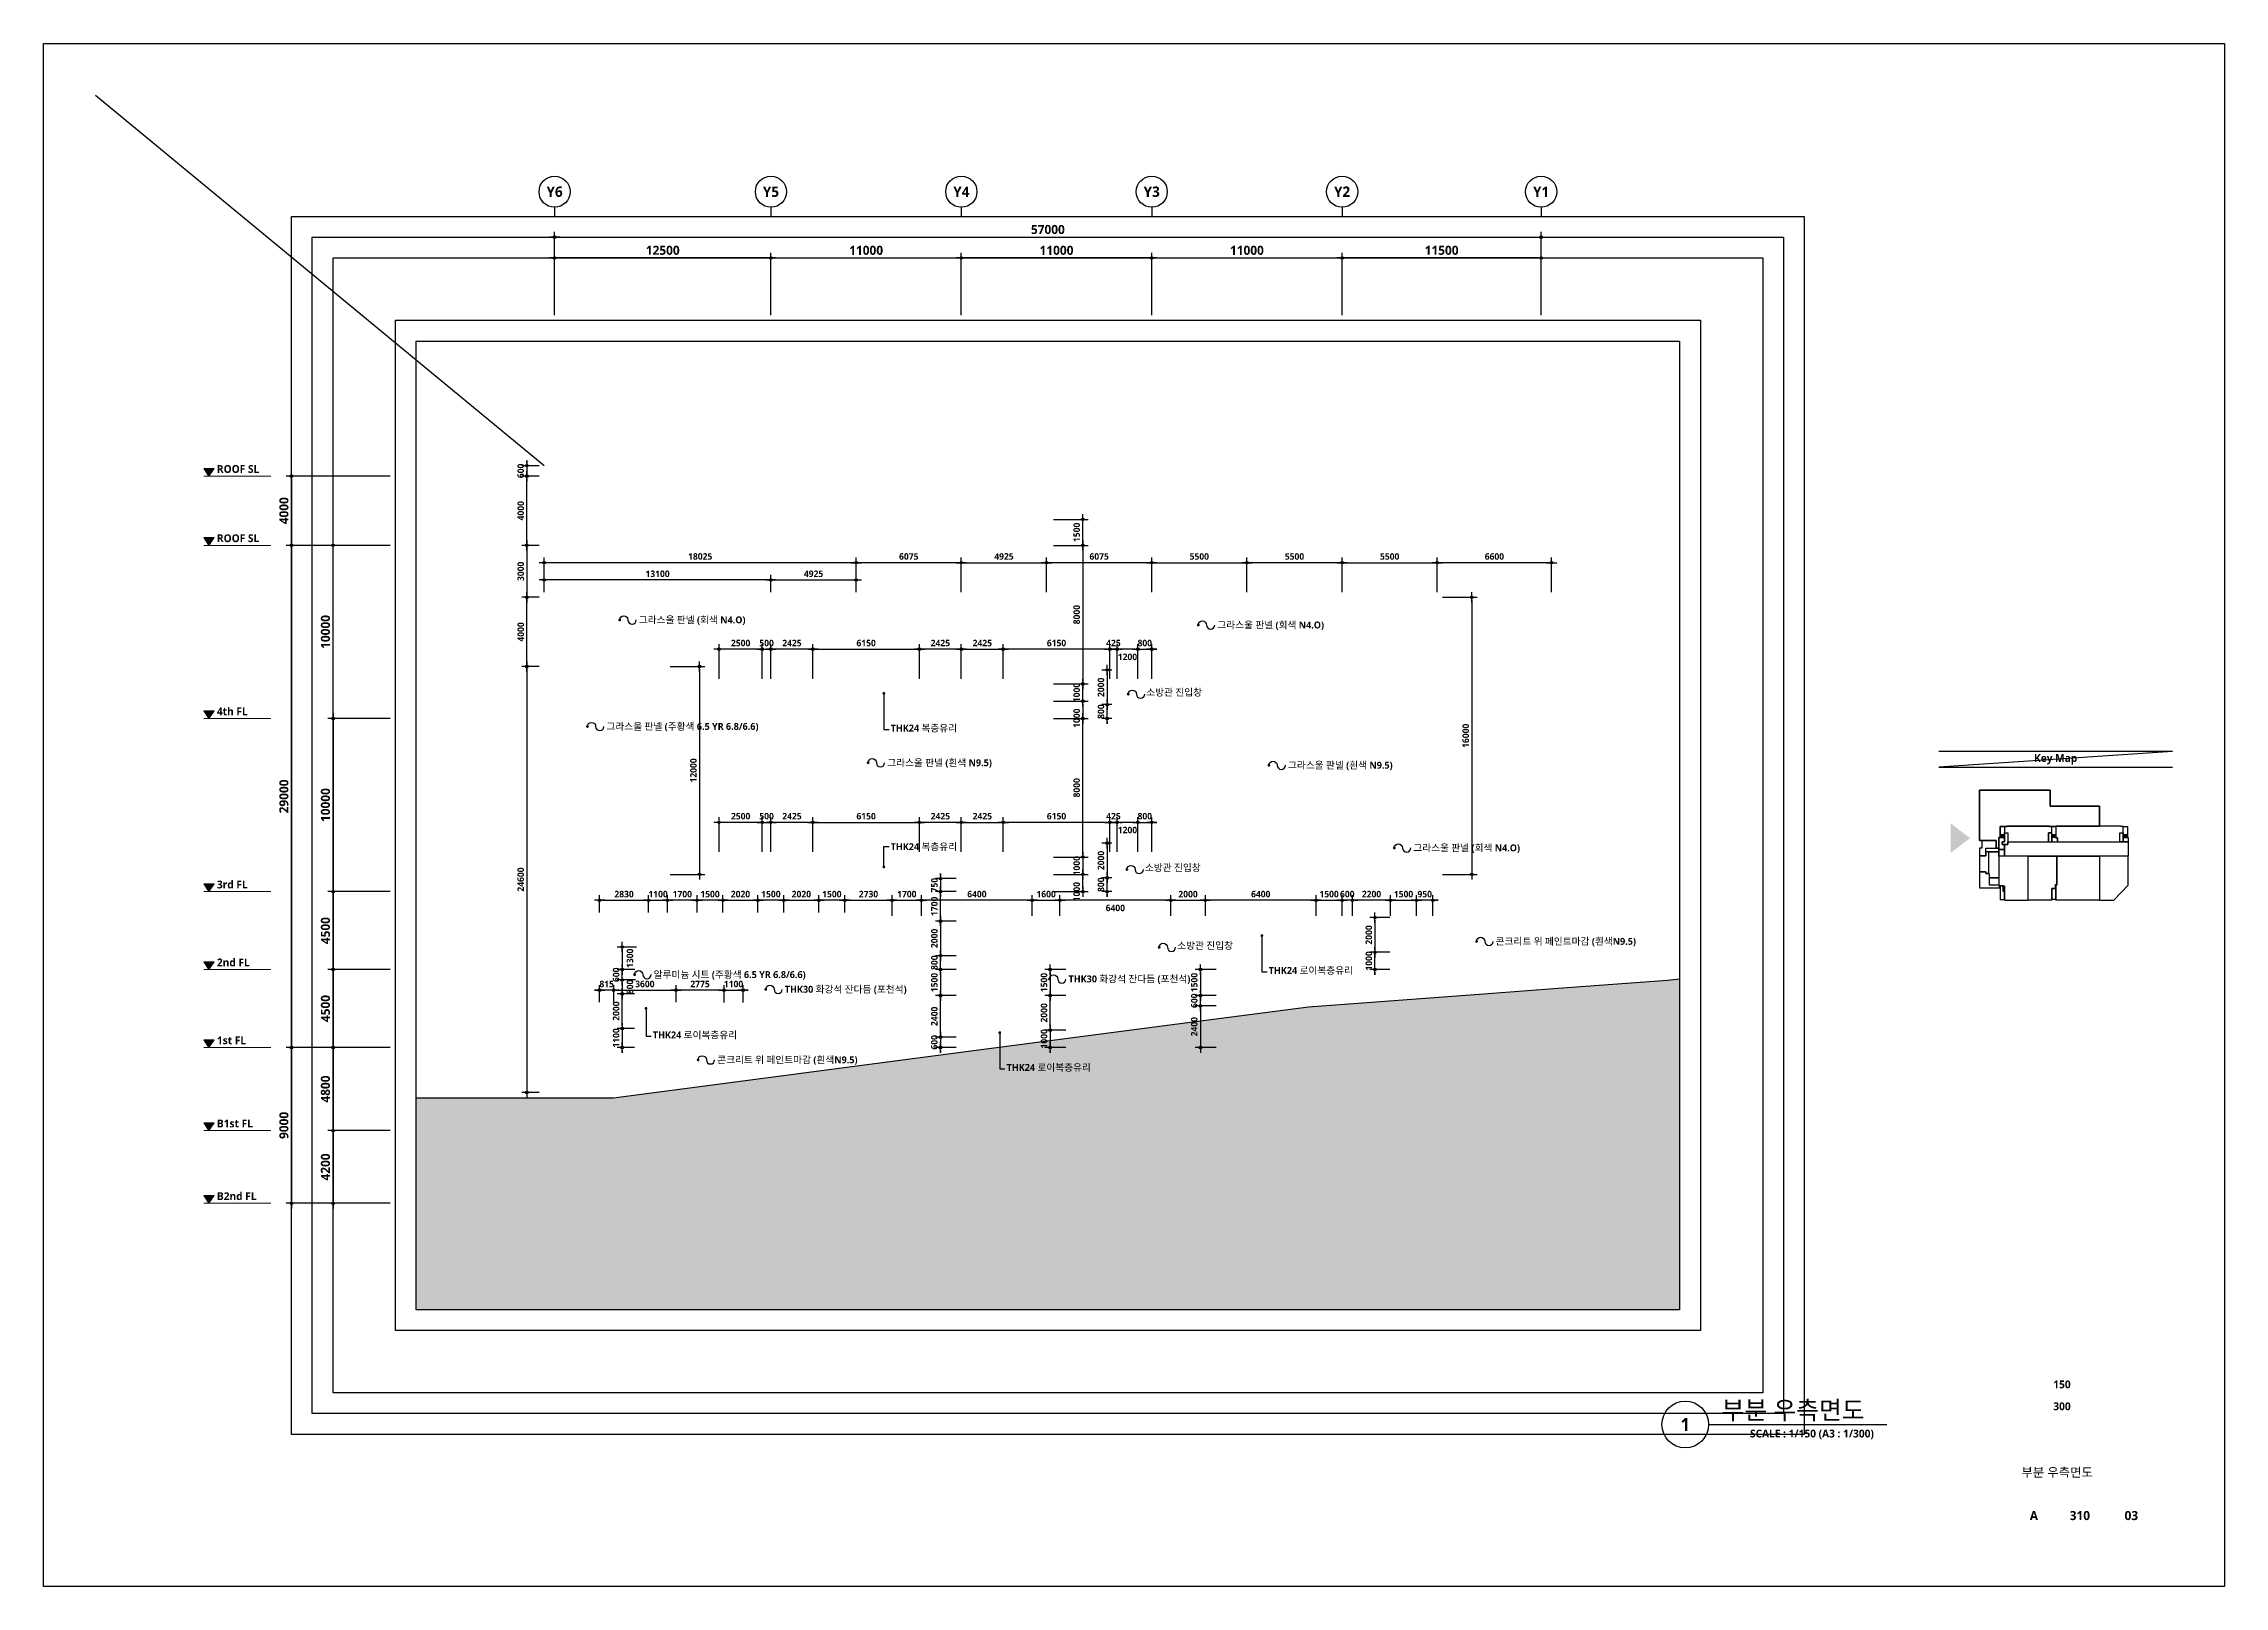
# Model space of a CAD drawing. Header units: millimetres. Extents: x 0 to 190005487, y 0 to 455456909.
# Drawn here: x 0 to 126000, y 178200 to 267300 of the extents above; entities that cross this region are included whole.
import ezdxf
from ezdxf.enums import TextEntityAlignment as Align

# ---------------------------------------------------------------- set-up
doc = ezdxf.new("R2010")
doc.units = ezdxf.units.MM
doc.header["$LTSCALE"] = 150
doc.header["$MEASUREMENT"] = 0
doc.header["$PDSIZE"] = -10
doc.layers.get('0').update_dxf_attribs({"linetype": 'CONTINUOUS'})
doc.layers.get('Defpoints').update_dxf_attribs({"color": 153, "linetype": 'CONTINUOUS'})
for name, color, linetype in [('A-ANNO-DIM', 4, 'CONTINUOUS'), ('A-ANNO-GRA1', 7, 'CONTINUOUS'), ('A-ANNO-KEY', 7, 'CONTINUOUS'), ('A-ANNO-LEAD', 4, 'CONTINUOUS'), ('A-ANNO-NOTE', 7, 'CONTINUOUS'), ('A-ANNO-TEXT1', 7, 'CONTINUOUS'), ('A-ANNO-TITL', 7, 'CONTINUOUS'), ('A-FLOR-ROOF', 3, 'CONTINUOUS'), ('A-SECT-SOIL-PAT1', 253, 'CONTINUOUS'), ('A-ST-AXIS-BUB', 7, 'CONTINUOUS'), ('A-ST-AXIS-DIM', 7, 'CONTINUOUS'), ('AA-XXXX-TXT1', 2, 'CONTINUOUS')]:
    doc.layers.add(name, color=color, linetype=linetype)
doc.layers.add('A-MARK', color=7, linetype='CONTINUOUS', lineweight=15)
doc.layers.add('Defpoint', color=161, linetype='CONTINUOUS', plot=False)
doc.styles.add('2020음성 1차', font='NanumGothicBold.ttf')
doc.styles.add('SH_대대리576', font='NanumGothicBold.ttf')
doc.dimstyles.new('SHP300내부', dxfattribs={"dimscale": 150, "dimtxt": 2.5, "dimasz": 1, "dimexe": 2, "dimexo": 2, "dimgap": 1, "dimtad": 1, "dimdec": 0, "dimzin": 0, "dimdsep": 46, "dimtxsty": 'SH_대대리576', "dimblk": 'DIMDOT', "dimcen": 0.09, "dimclrd": 256, "dimclre": 256, "dimclrt": 3, "dimadec": 0, "dimazin": 1, "dimtfac": 1, "dimtdec": 0, "dimtix": 1, "dimtmove": 2, "dimatfit": 0, "dimldrblk": 'DIMDOT', "dimfxl": 1, "dimtolj": 1, "dimtzin": 0, "dimlwd": -1, "dimlwe": -1, "dimarcsym": 0})
doc.dimstyles.new('사본 SHP 600', dxfattribs={"dimscale": 150, "dimtxt": 3.5, "dimasz": 1, "dimexe": 2, "dimexo": 2, "dimgap": 1, "dimtad": 1, "dimdec": 0, "dimzin": 0, "dimdsep": 46, "dimtxsty": 'SH_대대리576', "dimblk": 'DIMDOT', "dimcen": 0.09, "dimclrt": 3, "dimadec": 0, "dimazin": 1, "dimtfac": 1, "dimtdec": 0, "dimtix": 1, "dimtmove": 2, "dimatfit": 0, "dimldrblk": 'DIMDOT', "dimfxl": 1, "dimtfillclr": 3, "dimtolj": 1, "dimtzin": 0, "dimarcsym": 0})

msp = doc.modelspace()

# ---------------------------------------------------------------- texts
at = {"layer": 'A-ANNO-NOTE', "style": 'SH_대대리576'}
msp.add_text('Key Map', height=450, dxfattribs=at).set_placement((116250, 225965.3), align=Align.MIDDLE)
at = {"layer": 'A-ANNO-TEXT1', "style": 'SH_대대리576'}
for s, p in [('Y6', (29523.3, 258748.1)), ('Y5', (42023.3, 258748.1)), ('Y4', (53023.3, 258748.1)), ('Y3', (64023.3, 258748.1)), ('Y2', (75023.3, 258748.1)), ('Y1', (86523.3, 258748.1))]:
    msp.add_text(s, height=600, dxfattribs=at).set_placement(p, align=Align.MIDDLE_CENTER)
at = {"layer": 'A-ANNO-TEXT1'}
for s, height, style, p in [('ROOF SL', 450, 'SH_대대리576', (10011.7, 242509.8)), ('ROOF SL', 450, 'SH_대대리576', (10011.7, 238509.8)), ('그라스울 판넬 (회색 N4.O)', 400, '2020음성 1차', (34388, 233819.3)), ('그라스울 판넬 (회색 N4.O)', 400, '2020음성 1차', (67815.1, 233523.2)), ('소방관 진입창', 400, '2020음성 1차', (63705.6, 229633.2)), ('4th FL', 450, 'SH_대대리576', (10011.7, 228509.8)), ('그라스울 판넬 (주황색 6.5 YR 6.8/6.6)', 400, '2020음성 1차', (32521, 227665.5)), ('THK24 복층유리', 400, '2020음성 1차', (48941.8, 227569)), ('그라스울 판넬 (흰색 N9.5)', 400, '2020음성 1차', (48740.4, 225569)), ('그라스울 판넬 (흰색 N9.5)', 400, '2020음성 1차', (71895.8, 225425.5)), ('THK24 복층유리', 400, '2020음성 1차', (48941.8, 220719.8)), ('그라스울 판넬 (회색 N4.O)', 400, '2020음성 1차', (79137.9, 220650.2)), ('소방관 진입창', 400, '2020음성 1차', (63628.8, 219508.7)), ('3rd FL', 450, 'SH_대대리576', (10011.7, 218509.8)), ('소방관 진입창', 400, '2020음성 1차', (65494.5, 215012.1)), ('콘크리트 위 페인트마감 (흰색N9.5)', 400, '2020음성 1차', (83894.7, 215252.8)), ('2nd FL', 450, 'SH_대대리576', (10011.7, 214009.8)), ('알루미늄 시트 (주황색 6.5 YR 6.8/6.6)', 400, '2020음성 1차', (35244.8, 213332.2)), ('THK30 화강석 잔다듬 (포천석)', 400, '2020음성 1차', (59218.1, 213081.2)), ('THK24 로이복층유리', 400, '2020음성 1차', (70784.4, 213574.2)), ('THK30 화강석 잔다듬 (포천석)', 400, '2020음성 1차', (42826.5, 212483.6)), ('1st FL', 450, 'SH_대대리576', (10011.7, 209509.8)), ('THK24 로이복층유리', 400, '2020음성 1차', (35201, 209846.9)), ('콘크리트 위 페인트마감 (흰색N9.5)', 400, '2020음성 1차', (38917.4, 208410.9)), ('THK24 로이복층유리', 400, '2020음성 1차', (55639.6, 207971.6)), ('B1st FL', 450, 'SH_대대리576', (10011.7, 204709.8)), ('B2nd FL', 450, 'SH_대대리576', (10011.7, 200509.8))]:
    msp.add_text(s, height=height, dxfattribs=dict(at, style=style)).set_placement(p)
at = {"layer": 'A-ANNO-TITL', "style": 'SH_대대리576'}
for s, height, p in [('150', 450, (116617.8, 189866.7)), ('300', 450, (116617.8, 188600.1)), ('부분 우측면도', 525, (116335.1, 184795.9)), ('A', 525, (114993.8, 182290.6)), ('310', 525, (117650.4, 182290.6)), ('03', 525, (120623.6, 182290.6))]:
    msp.add_text(s, height=height, dxfattribs=at).set_placement(p, align=Align.MIDDLE)

# ---------------------------------------------------------------- blocks, each defined once
blk = doc.blocks.new('*U1267')
at = {"layer": 'A-ANNO-TITL'}
blk.add_line((0, 0), (3433, 0), dxfattribs=at)
blk.add_circle((-450, 0), 450, dxfattribs=at)
at = {"layer": 'AA-XXXX-TXT1', "style": 'SH_대대리576'}
blk.add_attdef('DWG.TITLE', (250, 100), '', height=350, dxfattribs=at)
at = {"layer": 'AA-XXXX-TXT1', "color": 7, "style": 'SH_대대리576'}
blk.add_attdef('NO1', text='', height=300, dxfattribs=at).set_placement((-450, 0), align=Align.MIDDLE)
at = {"layer": 'AA-XXXX-TXT1', "style": 'SH_대대리576'}
blk.add_attdef('SCALE', text='', height=150, dxfattribs=at).set_placement((3183, -100), align=Align.TOP_RIGHT)
blk = doc.blocks.new('G$C28DF506D')
blk.add_lwpolyline([(0, 3255), (0, 1425), (2340, 1425), (2340, 1725), (2265, 1725), (2265, 1740), (1155, 1740), (1155, 3030), (1095, 3030), (1095, 3060), (765, 3060), (765, 3255)], close=True)
at = {"layer": 'A-ANNO-KEY'}
for p, q in [((2902, 7538), (2423, 7223)), ((2423, 7538), (2902, 7223)), ((8377, 7538), (8857, 7223)), ((8857, 7538), (8377, 7223)), ((16627, 7223), (17108, 7538)), ((16627, 7538), (17108, 7223)), ((2760, 1012), (2902, 1642)), ((2760, 1642), (2902, 1012)), ((8745, 1327), (8884, 1770)), ((8884, 1327), (8745, 1770))]:
    blk.add_line(p, q, dxfattribs=at)
for points in [[(13890, 10845), (8190, 10845), (8190, 12720), (7290, 12720), (0, 12720), (0, 6900), (195, 6900), (270, 6900), (1950, 6900), (1950, 6015), (2265, 6015), (2265, 7223), (2423, 7223), (2423, 7538), (2423, 8505), (2902, 8505), (3165, 8505), (3165, 8550), (8115, 8550), (8115, 8505), (8377, 8505), (8865, 8505), (8865, 8550), (13890, 8550)], [(8190, 12720), (7290, 12720), (0, 12720), (0, 6900), (195, 6900), (270, 6900), (1950, 6900), (1950, 6015), (2265, 6015), (2265, 7223), (2423, 7223), (2423, 8505), (3165, 8505), (3165, 8550), (8115, 8550), (8115, 8505), (8865, 8505), (8865, 8550), (13890, 8550), (13890, 10845), (8190, 10845)], [(2423, 8505), (2902, 8505), (2902, 7538), (2423, 7538)], [(2635, 6434), (2635, 6722), (2902, 6722), (2902, 7788), (3300, 7788), (3300, 6750), (3300, 6750), (3300, 6434), (2902, 6434), (2902, 6434)], [(2902, 8505), (2902, 7788), (3300, 7788), (3300, 6750), (7980, 6750), (7980, 7788), (8377, 7788), (8377, 8505), (8115, 8505), (8115, 8550), (3165, 8550), (3165, 8505)], [(7980, 6754), (8377, 6754), (8377, 7788), (7980, 7788)], [(8377, 8505), (8857, 8505), (8857, 7538), (8377, 7538)], [(8865, 8550), (8865, 8505), (8857, 8505), (8857, 7204), (9015, 7204), (9015, 6750), (16230, 6750), (16230, 7788), (16627, 7788), (16627, 8505), (16365, 8505), (16365, 8550)], [(16627, 6754), (16230, 6754), (16230, 7788), (16627, 7788)], [(16627, 8505), (17108, 8505), (17108, 7538), (16627, 7538)], [(0, 6015), (0, 5100), (765, 5100), (765, 6015), (1950, 6015), (1950, 6900), (270, 6900), (270, 6015)], [(0, 5100), (0, 3255), (765, 3255), (765, 3060), (1095, 3060), (1095, 5580), (765, 5580), (765, 5100), (0, 5100)], [(765, 6015), (2265, 6015), (2265, 5580), (765, 5580)], [(1155, 2580), (1155, 3030), (1095, 3030), (1095, 5580), (2265, 5580), (2265, 2580)], [(2265, 7223), (2902, 7223), (2902, 6722), (2635, 6722), (2635, 6434), (2902, 6434), (2902, 5864), (2265, 5864)], [(2265, 5864), (2902, 5864), (2902, 5070), (2265, 5070)], [(2265, 1740), (2265, 1725), (2340, 1725), (2340, 1642), (2902, 1642), (2902, 0), (5640, 0), (5640, 5070), (2265, 5070)], [(2265, 1740), (2265, 1725), (2340, 1725), (2340, 1642), (2902, 1642), (2902, 0), (5640, 0), (5640, 5070), (2265, 5070)], [(2902, 7223), (2423, 7223), (2423, 7538), (2902, 7538)], [(2902, 5070), (2902, 6434), (3300, 6434), (3300, 6750), (7980, 6750), (7980, 6754), (9015, 6754), (9015, 6750), (16230, 6750), (16230, 6754), (17190, 6754), (17190, 5070)], [(8745, 1770), (8745, 1327), (8377, 1327), (8377, 0), (5640, 0), (5640, 5070), (8940, 5070), (8940, 1770), (8745, 1770)], [(8377, 7538), (8857, 7538), (8857, 7223), (8377, 7223)], [(8377, 7223), (8377, 6754), (9015, 6754), (9015, 7204), (8857, 7204), (8857, 7223)], [(8940, 1725), (8940, 5070), (13890, 5070), (13890, 0), (8857, 0), (8857, 1327), (8884, 1327), (8884, 1725), (8940, 1725)], [(13890, 5070), (13890, 0), (15540, 0), (17190, 1725), (17190, 5070)], [(16627, 7538), (17108, 7538), (17108, 7223), (16627, 7223)], [(16627, 7223), (17190, 7223), (17190, 6754), (16627, 6754)], [(1155, 2580), (2265, 2580), (2265, 1740), (1155, 1740), (1155, 2580)], [(2760, 1642), (2423, 1642), (2423, 82), (2902, 82), (2902, 1012), (2760, 1012)], [(8857, 82), (8377, 82), (8377, 1327), (8857, 1327)], [(8745, 1327), (8884, 1327), (8884, 1725), (8940, 1725), (8940, 1770), (8745, 1770)]]:
    blk.add_lwpolyline(points, close=True, dxfattribs=at)
blk.add_lwpolyline([(8865, 8505), (8115, 8505), (8115, 8550), (3165, 8550), (3165, 8505), (2423, 8505), (2423, 7223), (2265, 7223), (2265, 6015), (1950, 6015), (1950, 6900), (270, 6900), (270, 6900), (195, 6900), (0, 6900), (0, 12720), (7290, 12720), (7290, 12720), (8190, 12720), (8190, 10845), (8190, 10845), (8190, 10845), (13890, 10845), (13890, 8550), (8865, 8550)], dxfattribs=at)
blk = doc.blocks.new('DIMDOT')
at = {"color": 0}
blk.add_line((-2, 0), (2, 0), dxfattribs=at)
for radius in [0.5, 0.25]:
    blk.add_circle((0, 0), radius, dxfattribs=at)
blk = doc.blocks.new('*D4422')
at = {"layer": 'A-ST-AXIS-DIM', "color": 0, "lineweight": -2}
for p, q in [((75023, 251623), (75023, 255223)), ((86373, 254923), (75173, 254923)), ((86523, 251623), (86523, 255223))]:
    blk.add_line(p, q, dxfattribs=at)
at = {"layer": 'Defpoints', "color": 0}
for p in [(75023, 254923), (75023, 251323), (86523, 251323)]:
    blk.add_point(p, dxfattribs=at)
at = {"layer": 'A-ST-AXIS-DIM', "color": 0, "linetype": 'ByBlock', "lineweight": -2, "xscale": 150, "yscale": 150, "zscale": 150, "rotation": 180}
blk.add_blockref('DIMDOT', (75023, 254923), dxfattribs=at)
at = {"layer": 'A-ST-AXIS-DIM', "color": 0, "linetype": 'ByBlock', "lineweight": -2, "xscale": 150, "yscale": 150, "zscale": 150}
blk.add_blockref('DIMDOT', (86523, 254923), dxfattribs=at)
at = {"layer": 'A-ST-AXIS-DIM', "color": 3, "insert": (80773, 255362), "char_height": 525, "attachment_point": 5, "style": 'SH_대대리576'}
blk.add_mtext('\\A1;11500', dxfattribs=at)
blk = doc.blocks.new('*D4423')
at = {"layer": 'A-ST-AXIS-DIM', "color": 0, "lineweight": -2}
for p, q in [((42023, 251623), (42023, 255223)), ((42173, 254923), (52873, 254923)), ((53023, 251623), (53023, 255223))]:
    blk.add_line(p, q, dxfattribs=at)
at = {"layer": 'Defpoints', "color": 0}
for p in [(53023, 254923), (42023, 251323), (53023, 251323)]:
    blk.add_point(p, dxfattribs=at)
at = {"layer": 'A-ST-AXIS-DIM', "color": 0, "linetype": 'ByBlock', "lineweight": -2, "xscale": 150, "yscale": 150, "zscale": 150, "rotation": 180}
blk.add_blockref('DIMDOT', (42023, 254923), dxfattribs=at)
at = {"layer": 'A-ST-AXIS-DIM', "color": 0, "linetype": 'ByBlock', "lineweight": -2, "xscale": 150, "yscale": 150, "zscale": 150}
blk.add_blockref('DIMDOT', (53023, 254923), dxfattribs=at)
at = {"layer": 'A-ST-AXIS-DIM', "color": 3, "insert": (47523, 255361), "char_height": 525, "attachment_point": 5, "style": 'SH_대대리576'}
blk.add_mtext('\\A1;11000', dxfattribs=at)
blk = doc.blocks.new('*D4424')
at = {"layer": 'A-ST-AXIS-DIM', "color": 0, "lineweight": -2}
for p, q in [((53023, 251623), (53023, 255223)), ((63873, 254923), (53173, 254923)), ((64023, 251623), (64023, 255223))]:
    blk.add_line(p, q, dxfattribs=at)
at = {"layer": 'Defpoints', "color": 0}
for p in [(53023, 254923), (53023, 251323), (64023, 251323)]:
    blk.add_point(p, dxfattribs=at)
at = {"layer": 'A-ST-AXIS-DIM', "color": 0, "linetype": 'ByBlock', "lineweight": -2, "xscale": 150, "yscale": 150, "zscale": 150, "rotation": 180}
blk.add_blockref('DIMDOT', (53023, 254923), dxfattribs=at)
at = {"layer": 'A-ST-AXIS-DIM', "color": 0, "linetype": 'ByBlock', "lineweight": -2, "xscale": 150, "yscale": 150, "zscale": 150}
blk.add_blockref('DIMDOT', (64023, 254923), dxfattribs=at)
at = {"layer": 'A-ST-AXIS-DIM', "color": 3, "insert": (58523, 255361), "char_height": 525, "attachment_point": 5, "style": 'SH_대대리576'}
blk.add_mtext('\\A1;11000', dxfattribs=at)
blk = doc.blocks.new('*D4425')
at = {"layer": 'A-ST-AXIS-DIM', "color": 0, "lineweight": -2}
for p, q in [((64023, 251623), (64023, 255223)), ((64173, 254923), (74873, 254923)), ((75023, 251623), (75023, 255223))]:
    blk.add_line(p, q, dxfattribs=at)
at = {"layer": 'Defpoints', "color": 0}
for p in [(75023, 254923), (64023, 251323), (75023, 251323)]:
    blk.add_point(p, dxfattribs=at)
at = {"layer": 'A-ST-AXIS-DIM', "color": 0, "linetype": 'ByBlock', "lineweight": -2, "xscale": 150, "yscale": 150, "zscale": 150, "rotation": 180}
blk.add_blockref('DIMDOT', (64023, 254923), dxfattribs=at)
at = {"layer": 'A-ST-AXIS-DIM', "color": 0, "linetype": 'ByBlock', "lineweight": -2, "xscale": 150, "yscale": 150, "zscale": 150}
blk.add_blockref('DIMDOT', (75023, 254923), dxfattribs=at)
at = {"layer": 'A-ST-AXIS-DIM', "color": 3, "insert": (69523, 255361), "char_height": 525, "attachment_point": 5, "style": 'SH_대대리576'}
blk.add_mtext('\\A1;11000', dxfattribs=at)
blk = doc.blocks.new('*D4427')
at = {"layer": 'A-ST-AXIS-DIM', "color": 0, "lineweight": -2}
for p, q in [((29523, 251623), (29523, 255223)), ((41873, 254923), (29673, 254923)), ((42023, 251623), (42023, 255223))]:
    blk.add_line(p, q, dxfattribs=at)
at = {"layer": 'Defpoints', "color": 0}
for p in [(29523, 254923), (29523, 251323), (42023, 251323)]:
    blk.add_point(p, dxfattribs=at)
at = {"layer": 'A-ST-AXIS-DIM', "color": 0, "linetype": 'ByBlock', "lineweight": -2, "xscale": 150, "yscale": 150, "zscale": 150, "rotation": 180}
blk.add_blockref('DIMDOT', (29523, 254923), dxfattribs=at)
at = {"layer": 'A-ST-AXIS-DIM', "color": 0, "linetype": 'ByBlock', "lineweight": -2, "xscale": 150, "yscale": 150, "zscale": 150}
blk.add_blockref('DIMDOT', (42023, 254923), dxfattribs=at)
at = {"layer": 'A-ST-AXIS-DIM', "color": 3, "insert": (35773, 255362), "char_height": 525, "attachment_point": 5, "style": 'SH_대대리576'}
blk.add_mtext('\\A1;12500', dxfattribs=at)
blk = doc.blocks.new('A-ST-AXIS-BUB-1')
at = {"layer": 'A-ST-AXIS-BUB'}
blk.add_line((0, 350), (0, 0), dxfattribs=at)
blk.add_circle((0, 950), 600, dxfattribs=at)
blk = doc.blocks.new('*D4428')
at = {"layer": 'A-ST-AXIS-DIM', "color": 0, "lineweight": -2}
for p, q in [((29523, 251623), (29523, 256423)), ((29673, 256123), (86373, 256123)), ((86523, 251623), (86523, 256423))]:
    blk.add_line(p, q, dxfattribs=at)
at = {"layer": 'Defpoints', "color": 0}
for p in [(86523, 256123), (29523, 251323), (86523, 251323)]:
    blk.add_point(p, dxfattribs=at)
at = {"layer": 'A-ST-AXIS-DIM', "color": 0, "linetype": 'ByBlock', "lineweight": -2, "xscale": 150, "yscale": 150, "zscale": 150, "rotation": 180}
blk.add_blockref('DIMDOT', (29523, 256123), dxfattribs=at)
at = {"layer": 'A-ST-AXIS-DIM', "color": 0, "linetype": 'ByBlock', "lineweight": -2, "xscale": 150, "yscale": 150, "zscale": 150}
blk.add_blockref('DIMDOT', (86523, 256123), dxfattribs=at)
at = {"layer": 'A-ST-AXIS-DIM', "color": 3, "insert": (58023, 256562), "char_height": 525, "attachment_point": 5, "style": 'SH_대대리576'}
blk.add_mtext('\\A1;57000', dxfattribs=at)
blk = doc.blocks.new('Level - GL_Architecture-538196-단면도-1')
at = {"layer": 'A-MARK'}
blk.add_hatch(color=256, dxfattribs=at).paths.add_polyline_path([(-50332, 900), (-49732, 0), (-49132, 900)], flags=0)
for p, q in [((-50332, 900), (-49132, 900)), ((-49732, 0), (-50332, 900)), ((-49132, 900), (-49732, 0)), ((-42506, 0), (-50332, 0))]:
    blk.add_line(p, q, dxfattribs=at)
blk = doc.blocks.new('*D4429')
at = {"layer": 'A-ST-AXIS-DIM', "color": 0, "lineweight": -2}
for p, q in [((20023, 204523), (16423, 204523)), ((16723, 204373), (16723, 200473)), ((20023, 200323), (16423, 200323))]:
    blk.add_line(p, q, dxfattribs=at)
at = {"layer": 'Defpoints', "color": 0}
for p in [(20323, 204523), (16723, 200323), (20323, 200323)]:
    blk.add_point(p, dxfattribs=at)
at = {"layer": 'A-ST-AXIS-DIM', "color": 0, "linetype": 'ByBlock', "lineweight": -2, "xscale": 150, "yscale": 150, "zscale": 150}
for p, rotation in [((16723, 204523), 90), ((16723, 200323), 270)]:
    blk.add_blockref('DIMDOT', p, dxfattribs=dict(at, rotation=rotation))
at = {"layer": 'A-ST-AXIS-DIM', "color": 3, "insert": (16285, 202423), "char_height": 525, "attachment_point": 5, "rotation": 90, "style": 'SH_대대리576'}
blk.add_mtext('\\A1;4200', dxfattribs=at)
blk = doc.blocks.new('*D4430')
at = {"layer": 'A-ST-AXIS-DIM', "color": 0, "lineweight": -2}
for p, q in [((20023, 209323), (16423, 209323)), ((16723, 209173), (16723, 204673)), ((20023, 204523), (16423, 204523))]:
    blk.add_line(p, q, dxfattribs=at)
at = {"layer": 'Defpoints', "color": 0}
for p in [(20323, 209323), (16723, 204523), (20323, 204523)]:
    blk.add_point(p, dxfattribs=at)
at = {"layer": 'A-ST-AXIS-DIM', "color": 0, "linetype": 'ByBlock', "lineweight": -2, "xscale": 150, "yscale": 150, "zscale": 150}
for p, rotation in [((16723, 209323), 90), ((16723, 204523), 270)]:
    blk.add_blockref('DIMDOT', p, dxfattribs=dict(at, rotation=rotation))
at = {"layer": 'A-ST-AXIS-DIM', "color": 3, "insert": (16284, 206923), "char_height": 525, "attachment_point": 5, "rotation": 90, "style": 'SH_대대리576'}
blk.add_mtext('\\A1;4800', dxfattribs=at)
blk = doc.blocks.new('*D4431')
at = {"layer": 'A-ST-AXIS-DIM', "color": 0, "lineweight": -2}
for p, q in [((20023, 213823), (16423, 213823)), ((16723, 213673), (16723, 209473)), ((20023, 209323), (16423, 209323))]:
    blk.add_line(p, q, dxfattribs=at)
at = {"layer": 'Defpoints', "color": 0}
for p in [(20323, 213823), (16723, 209323), (20323, 209323)]:
    blk.add_point(p, dxfattribs=at)
at = {"layer": 'A-ST-AXIS-DIM', "color": 0, "linetype": 'ByBlock', "lineweight": -2, "xscale": 150, "yscale": 150, "zscale": 150}
for p, rotation in [((16723, 213823), 90), ((16723, 209323), 270)]:
    blk.add_blockref('DIMDOT', p, dxfattribs=dict(at, rotation=rotation))
at = {"layer": 'A-ST-AXIS-DIM', "color": 3, "insert": (16285, 211573), "char_height": 525, "attachment_point": 5, "rotation": 90, "style": 'SH_대대리576'}
blk.add_mtext('\\A1;4500', dxfattribs=at)
blk = doc.blocks.new('*D4432')
at = {"layer": 'A-ST-AXIS-DIM', "color": 0, "lineweight": -2}
for p, q in [((20023, 218323), (16423, 218323)), ((16723, 218173), (16723, 213973)), ((20023, 213823), (16423, 213823))]:
    blk.add_line(p, q, dxfattribs=at)
at = {"layer": 'Defpoints', "color": 0}
for p in [(20323, 218323), (16723, 213823), (20323, 213823)]:
    blk.add_point(p, dxfattribs=at)
at = {"layer": 'A-ST-AXIS-DIM', "color": 0, "linetype": 'ByBlock', "lineweight": -2, "xscale": 150, "yscale": 150, "zscale": 150}
for p, rotation in [((16723, 218323), 90), ((16723, 213823), 270)]:
    blk.add_blockref('DIMDOT', p, dxfattribs=dict(at, rotation=rotation))
at = {"layer": 'A-ST-AXIS-DIM', "color": 3, "insert": (16285, 216073), "char_height": 525, "attachment_point": 5, "rotation": 90, "style": 'SH_대대리576'}
blk.add_mtext('\\A1;4500', dxfattribs=at)
blk = doc.blocks.new('*D4433')
at = {"layer": 'A-ST-AXIS-DIM', "color": 0, "lineweight": -2}
for p, q in [((20023, 228323), (16423, 228323)), ((16723, 228173), (16723, 218473)), ((20023, 218323), (16423, 218323))]:
    blk.add_line(p, q, dxfattribs=at)
at = {"layer": 'Defpoints', "color": 0}
for p in [(20323, 228323), (16723, 218323), (20323, 218323)]:
    blk.add_point(p, dxfattribs=at)
at = {"layer": 'A-ST-AXIS-DIM', "color": 0, "linetype": 'ByBlock', "lineweight": -2, "xscale": 150, "yscale": 150, "zscale": 150}
for p, rotation in [((16723, 228323), 90), ((16723, 218323), 270)]:
    blk.add_blockref('DIMDOT', p, dxfattribs=dict(at, rotation=rotation))
at = {"layer": 'A-ST-AXIS-DIM', "color": 3, "insert": (16285, 223323), "char_height": 525, "attachment_point": 5, "rotation": 90, "style": 'SH_대대리576'}
blk.add_mtext('\\A1;10000', dxfattribs=at)
blk = doc.blocks.new('*D4434')
at = {"layer": 'A-ST-AXIS-DIM', "color": 0, "lineweight": -2}
for p, q in [((20023, 238323), (16423, 238323)), ((16723, 228473), (16723, 238173)), ((20023, 228323), (16423, 228323))]:
    blk.add_line(p, q, dxfattribs=at)
at = {"layer": 'Defpoints', "color": 0}
for p in [(16723, 238323), (20323, 238323), (20323, 228323)]:
    blk.add_point(p, dxfattribs=at)
at = {"layer": 'A-ST-AXIS-DIM', "color": 0, "linetype": 'ByBlock', "lineweight": -2, "xscale": 150, "yscale": 150, "zscale": 150}
for p, rotation in [((16723, 238323), 90), ((16723, 228323), 270)]:
    blk.add_blockref('DIMDOT', p, dxfattribs=dict(at, rotation=rotation))
at = {"layer": 'A-ST-AXIS-DIM', "color": 3, "insert": (16285, 233323), "char_height": 525, "attachment_point": 5, "rotation": 90, "style": 'SH_대대리576'}
blk.add_mtext('\\A1;10000', dxfattribs=at)
blk = doc.blocks.new('*D4435')
at = {"layer": 'A-ST-AXIS-DIM', "color": 0, "lineweight": -2}
for p, q in [((20023, 242323), (14023, 242323)), ((14323, 242173), (14323, 238473)), ((20023, 238323), (14023, 238323))]:
    blk.add_line(p, q, dxfattribs=at)
at = {"layer": 'Defpoints', "color": 0}
for p in [(20323, 242323), (14323, 238323), (20323, 238323)]:
    blk.add_point(p, dxfattribs=at)
at = {"layer": 'A-ST-AXIS-DIM', "color": 0, "linetype": 'ByBlock', "lineweight": -2, "xscale": 150, "yscale": 150, "zscale": 150}
for p, rotation in [((14323, 242323), 90), ((14323, 238323), 270)]:
    blk.add_blockref('DIMDOT', p, dxfattribs=dict(at, rotation=rotation))
at = {"layer": 'A-ST-AXIS-DIM', "color": 3, "insert": (13885, 240323), "char_height": 525, "attachment_point": 5, "rotation": 90, "style": 'SH_대대리576'}
blk.add_mtext('\\A1;4000', dxfattribs=at)
blk = doc.blocks.new('*D4436')
at = {"layer": 'A-ST-AXIS-DIM', "color": 0, "lineweight": -2}
for p, q in [((20023, 209323), (14023, 209323)), ((14323, 209173), (14323, 200473)), ((20023, 200323), (14023, 200323))]:
    blk.add_line(p, q, dxfattribs=at)
at = {"layer": 'Defpoints', "color": 0}
for p in [(20323, 209323), (14323, 200323), (20323, 200323)]:
    blk.add_point(p, dxfattribs=at)
at = {"layer": 'A-ST-AXIS-DIM', "color": 0, "linetype": 'ByBlock', "lineweight": -2, "xscale": 150, "yscale": 150, "zscale": 150}
for p, rotation in [((14323, 209323), 90), ((14323, 200323), 270)]:
    blk.add_blockref('DIMDOT', p, dxfattribs=dict(at, rotation=rotation))
at = {"layer": 'A-ST-AXIS-DIM', "color": 3, "insert": (13884, 204823), "char_height": 525, "attachment_point": 5, "rotation": 90, "style": 'SH_대대리576'}
blk.add_mtext('\\A1;9000', dxfattribs=at)
blk = doc.blocks.new('*D4437')
at = {"layer": 'A-ST-AXIS-DIM', "color": 0, "lineweight": -2}
for p, q in [((20023, 238323), (14023, 238323)), ((14323, 238173), (14323, 209473)), ((20023, 209323), (14023, 209323))]:
    blk.add_line(p, q, dxfattribs=at)
at = {"layer": 'Defpoints', "color": 0}
for p in [(20323, 238323), (14323, 209323), (20323, 209323)]:
    blk.add_point(p, dxfattribs=at)
at = {"layer": 'A-ST-AXIS-DIM', "color": 0, "linetype": 'ByBlock', "lineweight": -2, "xscale": 150, "yscale": 150, "zscale": 150}
for p, rotation in [((14323, 238323), 90), ((14323, 209323), 270)]:
    blk.add_blockref('DIMDOT', p, dxfattribs=dict(at, rotation=rotation))
at = {"layer": 'A-ST-AXIS-DIM', "color": 3, "insert": (13884, 223823), "char_height": 525, "attachment_point": 5, "rotation": 90, "style": 'SH_대대리576'}
blk.add_mtext('\\A1;29000', dxfattribs=at)
blk = doc.blocks.new('*D5213')
at = {"layer": 'A-ANNO-DIM'}
for p, q in [((39023, 230623), (39023, 232623)), ((41373, 232323), (39173, 232323)), ((41523, 230623), (41523, 232623))]:
    blk.add_line(p, q, dxfattribs=at)
at = {"layer": 'Defpoints', "color": 0}
for p in [(39023, 232323), (39023, 230323), (41523, 230323)]:
    blk.add_point(p, dxfattribs=at)
at = {"layer": 'A-ANNO-DIM', "linetype": 'ByBlock', "xscale": 150, "yscale": 150, "zscale": 150, "rotation": 180}
blk.add_blockref('DIMDOT', (39023, 232323), dxfattribs=at)
at = {"layer": 'A-ANNO-DIM', "linetype": 'ByBlock', "xscale": 150, "yscale": 150, "zscale": 150}
blk.add_blockref('DIMDOT', (41523, 232323), dxfattribs=at)
at = {"layer": 'A-ANNO-DIM', "color": 3, "insert": (40273, 232680), "char_height": 375, "attachment_point": 5, "style": 'SH_대대리576'}
blk.add_mtext('\\A1;2500', dxfattribs=at)
blk = doc.blocks.new('*D5214')
at = {"layer": 'A-ANNO-DIM'}
for p, q in [((41373, 232323), (41223, 232323)), ((41523, 230623), (41523, 232623)), ((41523, 232323), (42023, 232323)), ((42023, 230623), (42023, 232623)), ((42173, 232323), (42323, 232323))]:
    blk.add_line(p, q, dxfattribs=at)
at = {"layer": 'Defpoints', "color": 0}
for p in [(42023, 232323), (41523, 230323), (42023, 230323)]:
    blk.add_point(p, dxfattribs=at)
at = {"layer": 'A-ANNO-DIM', "linetype": 'ByBlock', "xscale": 150, "yscale": 150, "zscale": 150}
blk.add_blockref('DIMDOT', (41523, 232323), dxfattribs=at)
at = {"layer": 'A-ANNO-DIM', "linetype": 'ByBlock', "xscale": 150, "yscale": 150, "zscale": 150, "rotation": 180}
blk.add_blockref('DIMDOT', (42023, 232323), dxfattribs=at)
at = {"layer": 'A-ANNO-DIM', "color": 3, "insert": (41773, 232679), "char_height": 375, "attachment_point": 5, "style": 'SH_대대리576'}
blk.add_mtext('\\A1;500', dxfattribs=at)
blk = doc.blocks.new('*D5215')
at = {"layer": 'A-ANNO-DIM'}
for p, q in [((42023, 230623), (42023, 232623)), ((44298, 232323), (42173, 232323)), ((44448, 230623), (44448, 232623))]:
    blk.add_line(p, q, dxfattribs=at)
at = {"layer": 'Defpoints', "color": 0}
for p in [(42023, 232323), (42023, 230323), (44448, 230323)]:
    blk.add_point(p, dxfattribs=at)
at = {"layer": 'A-ANNO-DIM', "linetype": 'ByBlock', "xscale": 150, "yscale": 150, "zscale": 150, "rotation": 180}
blk.add_blockref('DIMDOT', (42023, 232323), dxfattribs=at)
at = {"layer": 'A-ANNO-DIM', "linetype": 'ByBlock', "xscale": 150, "yscale": 150, "zscale": 150}
blk.add_blockref('DIMDOT', (44448, 232323), dxfattribs=at)
at = {"layer": 'A-ANNO-DIM', "color": 3, "insert": (43236, 232680), "char_height": 375, "attachment_point": 5, "style": 'SH_대대리576'}
blk.add_mtext('\\A1;2425', dxfattribs=at)
blk = doc.blocks.new('*D5216')
at = {"layer": 'A-ANNO-DIM'}
for p, q in [((44448, 230623), (44448, 232623)), ((44598, 232323), (50448, 232323)), ((50598, 230623), (50598, 232623))]:
    blk.add_line(p, q, dxfattribs=at)
at = {"layer": 'Defpoints', "color": 0}
for p in [(50598, 232323), (44448, 230323), (50598, 230323)]:
    blk.add_point(p, dxfattribs=at)
at = {"layer": 'A-ANNO-DIM', "linetype": 'ByBlock', "xscale": 150, "yscale": 150, "zscale": 150, "rotation": 180}
blk.add_blockref('DIMDOT', (44448, 232323), dxfattribs=at)
at = {"layer": 'A-ANNO-DIM', "linetype": 'ByBlock', "xscale": 150, "yscale": 150, "zscale": 150}
blk.add_blockref('DIMDOT', (50598, 232323), dxfattribs=at)
at = {"layer": 'A-ANNO-DIM', "color": 3, "insert": (47523, 232680), "char_height": 375, "attachment_point": 5, "style": 'SH_대대리576'}
blk.add_mtext('\\A1;6150', dxfattribs=at)
blk = doc.blocks.new('*D5217')
at = {"layer": 'A-ANNO-DIM'}
for p, q in [((50598, 230623), (50598, 232623)), ((52873, 232323), (50748, 232323)), ((53023, 230623), (53023, 232623))]:
    blk.add_line(p, q, dxfattribs=at)
at = {"layer": 'Defpoints', "color": 0}
for p in [(50598, 232323), (50598, 230323), (53023, 230323)]:
    blk.add_point(p, dxfattribs=at)
at = {"layer": 'A-ANNO-DIM', "linetype": 'ByBlock', "xscale": 150, "yscale": 150, "zscale": 150, "rotation": 180}
blk.add_blockref('DIMDOT', (50598, 232323), dxfattribs=at)
at = {"layer": 'A-ANNO-DIM', "linetype": 'ByBlock', "xscale": 150, "yscale": 150, "zscale": 150}
blk.add_blockref('DIMDOT', (53023, 232323), dxfattribs=at)
at = {"layer": 'A-ANNO-DIM', "color": 3, "insert": (51811, 232680), "char_height": 375, "attachment_point": 5, "style": 'SH_대대리576'}
blk.add_mtext('\\A1;2425', dxfattribs=at)
blk = doc.blocks.new('*D5218')
at = {"layer": 'A-ANNO-DIM'}
for p, q in [((53023, 230623), (53023, 232623)), ((53173, 232323), (55298, 232323)), ((55448, 230623), (55448, 232623))]:
    blk.add_line(p, q, dxfattribs=at)
at = {"layer": 'Defpoints', "color": 0}
for p in [(55448, 232323), (53023, 230323), (55448, 230323)]:
    blk.add_point(p, dxfattribs=at)
at = {"layer": 'A-ANNO-DIM', "linetype": 'ByBlock', "xscale": 150, "yscale": 150, "zscale": 150, "rotation": 180}
blk.add_blockref('DIMDOT', (53023, 232323), dxfattribs=at)
at = {"layer": 'A-ANNO-DIM', "linetype": 'ByBlock', "xscale": 150, "yscale": 150, "zscale": 150}
blk.add_blockref('DIMDOT', (55448, 232323), dxfattribs=at)
at = {"layer": 'A-ANNO-DIM', "color": 3, "insert": (54236, 232680), "char_height": 375, "attachment_point": 5, "style": 'SH_대대리576'}
blk.add_mtext('\\A1;2425', dxfattribs=at)
blk = doc.blocks.new('*D5219')
at = {"layer": 'A-ANNO-DIM'}
for p, q in [((55448, 230623), (55448, 232623)), ((61448, 232323), (55598, 232323)), ((61598, 230623), (61598, 232623))]:
    blk.add_line(p, q, dxfattribs=at)
at = {"layer": 'Defpoints', "color": 0}
for p in [(55448, 232323), (55448, 230323), (61598, 230323)]:
    blk.add_point(p, dxfattribs=at)
at = {"layer": 'A-ANNO-DIM', "linetype": 'ByBlock', "xscale": 150, "yscale": 150, "zscale": 150, "rotation": 180}
blk.add_blockref('DIMDOT', (55448, 232323), dxfattribs=at)
at = {"layer": 'A-ANNO-DIM', "linetype": 'ByBlock', "xscale": 150, "yscale": 150, "zscale": 150}
blk.add_blockref('DIMDOT', (61598, 232323), dxfattribs=at)
at = {"layer": 'A-ANNO-DIM', "color": 3, "insert": (58523, 232680), "char_height": 375, "attachment_point": 5, "style": 'SH_대대리576'}
blk.add_mtext('\\A1;6150', dxfattribs=at)
blk = doc.blocks.new('*D5220')
at = {"layer": 'A-ANNO-DIM'}
for p, q in [((61448, 232323), (61298, 232323)), ((61598, 230623), (61598, 232623)), ((61598, 232323), (62023, 232323)), ((62023, 230623), (62023, 232623)), ((62173, 232323), (62323, 232323))]:
    blk.add_line(p, q, dxfattribs=at)
at = {"layer": 'Defpoints', "color": 0}
for p in [(62023, 232323), (61598, 230323), (62023, 230323)]:
    blk.add_point(p, dxfattribs=at)
at = {"layer": 'A-ANNO-DIM', "linetype": 'ByBlock', "xscale": 150, "yscale": 150, "zscale": 150}
blk.add_blockref('DIMDOT', (61598, 232323), dxfattribs=at)
at = {"layer": 'A-ANNO-DIM', "linetype": 'ByBlock', "xscale": 150, "yscale": 150, "zscale": 150, "rotation": 180}
blk.add_blockref('DIMDOT', (62023, 232323), dxfattribs=at)
at = {"layer": 'A-ANNO-DIM', "color": 3, "insert": (61811, 232680), "char_height": 375, "attachment_point": 5, "style": 'SH_대대리576'}
blk.add_mtext('\\A1;425', dxfattribs=at)
blk = doc.blocks.new('*D5250')
at = {"layer": 'A-ANNO-DIM'}
for p, q in [((62023, 230623), (62023, 232623)), ((63073, 232323), (62173, 232323)), ((63223, 230623), (63223, 232623))]:
    blk.add_line(p, q, dxfattribs=at)
at = {"layer": 'Defpoints', "color": 0}
for p in [(62023, 232323), (62023, 230323), (63223, 230323)]:
    blk.add_point(p, dxfattribs=at)
at = {"layer": 'A-ANNO-DIM', "linetype": 'ByBlock', "xscale": 150, "yscale": 150, "zscale": 150, "rotation": 180}
blk.add_blockref('DIMDOT', (62023, 232323), dxfattribs=at)
at = {"layer": 'A-ANNO-DIM', "linetype": 'ByBlock', "xscale": 150, "yscale": 150, "zscale": 150}
blk.add_blockref('DIMDOT', (63223, 232323), dxfattribs=at)
at = {"layer": 'A-ANNO-DIM', "color": 3, "insert": (62623, 231879), "char_height": 375, "attachment_point": 5, "style": 'SH_대대리576'}
blk.add_mtext('\\A1;1200', dxfattribs=at)
blk = doc.blocks.new('*D5251')
at = {"layer": 'A-ANNO-DIM'}
for p, q in [((63073, 232323), (62923, 232323)), ((63223, 230623), (63223, 232623)), ((63223, 232323), (64023, 232323)), ((64023, 230623), (64023, 232623)), ((64173, 232323), (64323, 232323))]:
    blk.add_line(p, q, dxfattribs=at)
at = {"layer": 'Defpoints', "color": 0}
for p in [(64023, 232323), (63223, 230323), (64023, 230323)]:
    blk.add_point(p, dxfattribs=at)
at = {"layer": 'A-ANNO-DIM', "linetype": 'ByBlock', "xscale": 150, "yscale": 150, "zscale": 150}
blk.add_blockref('DIMDOT', (63223, 232323), dxfattribs=at)
at = {"layer": 'A-ANNO-DIM', "linetype": 'ByBlock', "xscale": 150, "yscale": 150, "zscale": 150, "rotation": 180}
blk.add_blockref('DIMDOT', (64023, 232323), dxfattribs=at)
at = {"layer": 'A-ANNO-DIM', "color": 3, "insert": (63623, 232680), "char_height": 375, "attachment_point": 5, "style": 'SH_대대리576'}
blk.add_mtext('\\A1;800', dxfattribs=at)
blk = doc.blocks.new('*D5252')
at = {"layer": 'A-ANNO-DIM'}
for p, q in [((39023, 220623), (39023, 222623)), ((41373, 222323), (39173, 222323)), ((41523, 220623), (41523, 222623))]:
    blk.add_line(p, q, dxfattribs=at)
at = {"layer": 'Defpoints', "color": 0}
for p in [(39023, 222323), (39023, 220323), (41523, 220323)]:
    blk.add_point(p, dxfattribs=at)
at = {"layer": 'A-ANNO-DIM', "linetype": 'ByBlock', "xscale": 150, "yscale": 150, "zscale": 150, "rotation": 180}
blk.add_blockref('DIMDOT', (39023, 222323), dxfattribs=at)
at = {"layer": 'A-ANNO-DIM', "linetype": 'ByBlock', "xscale": 150, "yscale": 150, "zscale": 150}
blk.add_blockref('DIMDOT', (41523, 222323), dxfattribs=at)
at = {"layer": 'A-ANNO-DIM', "color": 3, "insert": (40273, 222680), "char_height": 375, "attachment_point": 5, "style": 'SH_대대리576'}
blk.add_mtext('\\A1;2500', dxfattribs=at)
blk = doc.blocks.new('*D5253')
at = {"layer": 'A-ANNO-DIM'}
for p, q in [((41373, 222323), (41223, 222323)), ((41523, 220623), (41523, 222623)), ((41523, 222323), (42023, 222323)), ((42023, 220623), (42023, 222623)), ((42173, 222323), (42323, 222323))]:
    blk.add_line(p, q, dxfattribs=at)
at = {"layer": 'Defpoints', "color": 0}
for p in [(42023, 222323), (41523, 220323), (42023, 220323)]:
    blk.add_point(p, dxfattribs=at)
at = {"layer": 'A-ANNO-DIM', "linetype": 'ByBlock', "xscale": 150, "yscale": 150, "zscale": 150}
blk.add_blockref('DIMDOT', (41523, 222323), dxfattribs=at)
at = {"layer": 'A-ANNO-DIM', "linetype": 'ByBlock', "xscale": 150, "yscale": 150, "zscale": 150, "rotation": 180}
blk.add_blockref('DIMDOT', (42023, 222323), dxfattribs=at)
at = {"layer": 'A-ANNO-DIM', "color": 3, "insert": (41773, 222679), "char_height": 375, "attachment_point": 5, "style": 'SH_대대리576'}
blk.add_mtext('\\A1;500', dxfattribs=at)
blk = doc.blocks.new('*D5254')
at = {"layer": 'A-ANNO-DIM'}
for p, q in [((42023, 220623), (42023, 222623)), ((44298, 222323), (42173, 222323)), ((44448, 220623), (44448, 222623))]:
    blk.add_line(p, q, dxfattribs=at)
at = {"layer": 'Defpoints', "color": 0}
for p in [(42023, 222323), (42023, 220323), (44448, 220323)]:
    blk.add_point(p, dxfattribs=at)
at = {"layer": 'A-ANNO-DIM', "linetype": 'ByBlock', "xscale": 150, "yscale": 150, "zscale": 150, "rotation": 180}
blk.add_blockref('DIMDOT', (42023, 222323), dxfattribs=at)
at = {"layer": 'A-ANNO-DIM', "linetype": 'ByBlock', "xscale": 150, "yscale": 150, "zscale": 150}
blk.add_blockref('DIMDOT', (44448, 222323), dxfattribs=at)
at = {"layer": 'A-ANNO-DIM', "color": 3, "insert": (43236, 222680), "char_height": 375, "attachment_point": 5, "style": 'SH_대대리576'}
blk.add_mtext('\\A1;2425', dxfattribs=at)
blk = doc.blocks.new('*D5255')
at = {"layer": 'A-ANNO-DIM'}
for p, q in [((44448, 220623), (44448, 222623)), ((44598, 222323), (50448, 222323)), ((50598, 220623), (50598, 222623))]:
    blk.add_line(p, q, dxfattribs=at)
at = {"layer": 'Defpoints', "color": 0}
for p in [(50598, 222323), (44448, 220323), (50598, 220323)]:
    blk.add_point(p, dxfattribs=at)
at = {"layer": 'A-ANNO-DIM', "linetype": 'ByBlock', "xscale": 150, "yscale": 150, "zscale": 150, "rotation": 180}
blk.add_blockref('DIMDOT', (44448, 222323), dxfattribs=at)
at = {"layer": 'A-ANNO-DIM', "linetype": 'ByBlock', "xscale": 150, "yscale": 150, "zscale": 150}
blk.add_blockref('DIMDOT', (50598, 222323), dxfattribs=at)
at = {"layer": 'A-ANNO-DIM', "color": 3, "insert": (47523, 222680), "char_height": 375, "attachment_point": 5, "style": 'SH_대대리576'}
blk.add_mtext('\\A1;6150', dxfattribs=at)
blk = doc.blocks.new('*D5256')
at = {"layer": 'A-ANNO-DIM'}
for p, q in [((50598, 220623), (50598, 222623)), ((52873, 222323), (50748, 222323)), ((53023, 220623), (53023, 222623))]:
    blk.add_line(p, q, dxfattribs=at)
at = {"layer": 'Defpoints', "color": 0}
for p in [(50598, 222323), (50598, 220323), (53023, 220323)]:
    blk.add_point(p, dxfattribs=at)
at = {"layer": 'A-ANNO-DIM', "linetype": 'ByBlock', "xscale": 150, "yscale": 150, "zscale": 150, "rotation": 180}
blk.add_blockref('DIMDOT', (50598, 222323), dxfattribs=at)
at = {"layer": 'A-ANNO-DIM', "linetype": 'ByBlock', "xscale": 150, "yscale": 150, "zscale": 150}
blk.add_blockref('DIMDOT', (53023, 222323), dxfattribs=at)
at = {"layer": 'A-ANNO-DIM', "color": 3, "insert": (51811, 222680), "char_height": 375, "attachment_point": 5, "style": 'SH_대대리576'}
blk.add_mtext('\\A1;2425', dxfattribs=at)
blk = doc.blocks.new('*D5257')
at = {"layer": 'A-ANNO-DIM'}
for p, q in [((53023, 220623), (53023, 222623)), ((53173, 222323), (55298, 222323)), ((55448, 220623), (55448, 222623))]:
    blk.add_line(p, q, dxfattribs=at)
at = {"layer": 'Defpoints', "color": 0}
for p in [(55448, 222323), (53023, 220323), (55448, 220323)]:
    blk.add_point(p, dxfattribs=at)
at = {"layer": 'A-ANNO-DIM', "linetype": 'ByBlock', "xscale": 150, "yscale": 150, "zscale": 150, "rotation": 180}
blk.add_blockref('DIMDOT', (53023, 222323), dxfattribs=at)
at = {"layer": 'A-ANNO-DIM', "linetype": 'ByBlock', "xscale": 150, "yscale": 150, "zscale": 150}
blk.add_blockref('DIMDOT', (55448, 222323), dxfattribs=at)
at = {"layer": 'A-ANNO-DIM', "color": 3, "insert": (54236, 222680), "char_height": 375, "attachment_point": 5, "style": 'SH_대대리576'}
blk.add_mtext('\\A1;2425', dxfattribs=at)
blk = doc.blocks.new('*D5258')
at = {"layer": 'A-ANNO-DIM'}
for p, q in [((55448, 220623), (55448, 222623)), ((61448, 222323), (55598, 222323)), ((61598, 220623), (61598, 222623))]:
    blk.add_line(p, q, dxfattribs=at)
at = {"layer": 'Defpoints', "color": 0}
for p in [(55448, 222323), (55448, 220323), (61598, 220323)]:
    blk.add_point(p, dxfattribs=at)
at = {"layer": 'A-ANNO-DIM', "linetype": 'ByBlock', "xscale": 150, "yscale": 150, "zscale": 150, "rotation": 180}
blk.add_blockref('DIMDOT', (55448, 222323), dxfattribs=at)
at = {"layer": 'A-ANNO-DIM', "linetype": 'ByBlock', "xscale": 150, "yscale": 150, "zscale": 150}
blk.add_blockref('DIMDOT', (61598, 222323), dxfattribs=at)
at = {"layer": 'A-ANNO-DIM', "color": 3, "insert": (58523, 222680), "char_height": 375, "attachment_point": 5, "style": 'SH_대대리576'}
blk.add_mtext('\\A1;6150', dxfattribs=at)
blk = doc.blocks.new('*D5259')
at = {"layer": 'A-ANNO-DIM'}
for p, q in [((61448, 222323), (61298, 222323)), ((61598, 220623), (61598, 222623)), ((61598, 222323), (62023, 222323)), ((62023, 220623), (62023, 222623)), ((62173, 222323), (62323, 222323))]:
    blk.add_line(p, q, dxfattribs=at)
at = {"layer": 'Defpoints', "color": 0}
for p in [(62023, 222323), (61598, 220323), (62023, 220323)]:
    blk.add_point(p, dxfattribs=at)
at = {"layer": 'A-ANNO-DIM', "linetype": 'ByBlock', "xscale": 150, "yscale": 150, "zscale": 150}
blk.add_blockref('DIMDOT', (61598, 222323), dxfattribs=at)
at = {"layer": 'A-ANNO-DIM', "linetype": 'ByBlock', "xscale": 150, "yscale": 150, "zscale": 150, "rotation": 180}
blk.add_blockref('DIMDOT', (62023, 222323), dxfattribs=at)
at = {"layer": 'A-ANNO-DIM', "color": 3, "insert": (61811, 222680), "char_height": 375, "attachment_point": 5, "style": 'SH_대대리576'}
blk.add_mtext('\\A1;425', dxfattribs=at)
blk = doc.blocks.new('*D5260')
at = {"layer": 'A-ANNO-DIM'}
for p, q in [((62023, 220623), (62023, 222623)), ((63073, 222323), (62173, 222323)), ((63223, 220623), (63223, 222623))]:
    blk.add_line(p, q, dxfattribs=at)
at = {"layer": 'Defpoints', "color": 0}
for p in [(62023, 222323), (62023, 220323), (63223, 220323)]:
    blk.add_point(p, dxfattribs=at)
at = {"layer": 'A-ANNO-DIM', "linetype": 'ByBlock', "xscale": 150, "yscale": 150, "zscale": 150, "rotation": 180}
blk.add_blockref('DIMDOT', (62023, 222323), dxfattribs=at)
at = {"layer": 'A-ANNO-DIM', "linetype": 'ByBlock', "xscale": 150, "yscale": 150, "zscale": 150}
blk.add_blockref('DIMDOT', (63223, 222323), dxfattribs=at)
at = {"layer": 'A-ANNO-DIM', "color": 3, "insert": (62623, 221879), "char_height": 375, "attachment_point": 5, "style": 'SH_대대리576'}
blk.add_mtext('\\A1;1200', dxfattribs=at)
blk = doc.blocks.new('*D5261')
at = {"layer": 'A-ANNO-DIM'}
for p, q in [((63073, 222323), (62923, 222323)), ((63223, 220623), (63223, 222623)), ((63223, 222323), (64023, 222323)), ((64023, 220623), (64023, 222623)), ((64173, 222323), (64323, 222323))]:
    blk.add_line(p, q, dxfattribs=at)
at = {"layer": 'Defpoints', "color": 0}
for p in [(64023, 222323), (63223, 220323), (64023, 220323)]:
    blk.add_point(p, dxfattribs=at)
at = {"layer": 'A-ANNO-DIM', "linetype": 'ByBlock', "xscale": 150, "yscale": 150, "zscale": 150}
blk.add_blockref('DIMDOT', (63223, 222323), dxfattribs=at)
at = {"layer": 'A-ANNO-DIM', "linetype": 'ByBlock', "xscale": 150, "yscale": 150, "zscale": 150, "rotation": 180}
blk.add_blockref('DIMDOT', (64023, 222323), dxfattribs=at)
at = {"layer": 'A-ANNO-DIM', "color": 3, "insert": (63623, 222680), "char_height": 375, "attachment_point": 5, "style": 'SH_대대리576'}
blk.add_mtext('\\A1;800', dxfattribs=at)
blk = doc.blocks.new('*D5262')
at = {"layer": 'A-ANNO-DIM'}
for p, q in [((28923, 235623), (28923, 236623)), ((41873, 236323), (29073, 236323)), ((42023, 235623), (42023, 236623))]:
    blk.add_line(p, q, dxfattribs=at)
at = {"layer": 'Defpoints', "color": 0}
for p in [(28923, 236323), (28923, 235323), (42023, 235323)]:
    blk.add_point(p, dxfattribs=at)
at = {"layer": 'A-ANNO-DIM', "linetype": 'ByBlock', "xscale": 150, "yscale": 150, "zscale": 150, "rotation": 180}
blk.add_blockref('DIMDOT', (28923, 236323), dxfattribs=at)
at = {"layer": 'A-ANNO-DIM', "linetype": 'ByBlock', "xscale": 150, "yscale": 150, "zscale": 150}
blk.add_blockref('DIMDOT', (42023, 236323), dxfattribs=at)
at = {"layer": 'A-ANNO-DIM', "color": 3, "insert": (35473, 236680), "char_height": 375, "attachment_point": 5, "style": 'SH_대대리576'}
blk.add_mtext('\\A1;13100', dxfattribs=at)
blk = doc.blocks.new('*D5263')
at = {"layer": 'A-ANNO-DIM'}
for p, q in [((42023, 235623), (42023, 236623)), ((42173, 236323), (46798, 236323)), ((46948, 235623), (46948, 236623))]:
    blk.add_line(p, q, dxfattribs=at)
at = {"layer": 'Defpoints', "color": 0}
for p in [(46948, 236323), (42023, 235323), (46948, 235323)]:
    blk.add_point(p, dxfattribs=at)
at = {"layer": 'A-ANNO-DIM', "linetype": 'ByBlock', "xscale": 150, "yscale": 150, "zscale": 150, "rotation": 180}
blk.add_blockref('DIMDOT', (42023, 236323), dxfattribs=at)
at = {"layer": 'A-ANNO-DIM', "linetype": 'ByBlock', "xscale": 150, "yscale": 150, "zscale": 150}
blk.add_blockref('DIMDOT', (46948, 236323), dxfattribs=at)
at = {"layer": 'A-ANNO-DIM', "color": 3, "insert": (44486, 236680), "char_height": 375, "attachment_point": 5, "style": 'SH_대대리576'}
blk.add_mtext('\\A1;4925', dxfattribs=at)
blk = doc.blocks.new('*D5264')
at = {"layer": 'A-ANNO-DIM'}
for p, q in [((46948, 235623), (46948, 237623)), ((52873, 237323), (47098, 237323)), ((53023, 235623), (53023, 237623))]:
    blk.add_line(p, q, dxfattribs=at)
at = {"layer": 'Defpoints', "color": 0}
for p in [(46948, 237323), (46948, 235323), (53023, 235323)]:
    blk.add_point(p, dxfattribs=at)
at = {"layer": 'A-ANNO-DIM', "linetype": 'ByBlock', "xscale": 150, "yscale": 150, "zscale": 150, "rotation": 180}
blk.add_blockref('DIMDOT', (46948, 237323), dxfattribs=at)
at = {"layer": 'A-ANNO-DIM', "linetype": 'ByBlock', "xscale": 150, "yscale": 150, "zscale": 150}
blk.add_blockref('DIMDOT', (53023, 237323), dxfattribs=at)
at = {"layer": 'A-ANNO-DIM', "color": 3, "insert": (49986, 237680), "char_height": 375, "attachment_point": 5, "style": 'SH_대대리576'}
blk.add_mtext('\\A1;6075', dxfattribs=at)
blk = doc.blocks.new('*D5265')
at = {"layer": 'A-ANNO-DIM'}
for p, q in [((53023, 235623), (53023, 237623)), ((53173, 237323), (57798, 237323)), ((57948, 235623), (57948, 237623))]:
    blk.add_line(p, q, dxfattribs=at)
at = {"layer": 'Defpoints', "color": 0}
for p in [(57948, 237323), (53023, 235323), (57948, 235323)]:
    blk.add_point(p, dxfattribs=at)
at = {"layer": 'A-ANNO-DIM', "linetype": 'ByBlock', "xscale": 150, "yscale": 150, "zscale": 150, "rotation": 180}
blk.add_blockref('DIMDOT', (53023, 237323), dxfattribs=at)
at = {"layer": 'A-ANNO-DIM', "linetype": 'ByBlock', "xscale": 150, "yscale": 150, "zscale": 150}
blk.add_blockref('DIMDOT', (57948, 237323), dxfattribs=at)
at = {"layer": 'A-ANNO-DIM', "color": 3, "insert": (55486, 237680), "char_height": 375, "attachment_point": 5, "style": 'SH_대대리576'}
blk.add_mtext('\\A1;4925', dxfattribs=at)
blk = doc.blocks.new('*D5266')
at = {"layer": 'A-ANNO-DIM'}
for p, q in [((57948, 235623), (57948, 237623)), ((63873, 237323), (58098, 237323)), ((64023, 235623), (64023, 237623))]:
    blk.add_line(p, q, dxfattribs=at)
at = {"layer": 'Defpoints', "color": 0}
for p in [(57948, 237323), (57948, 235323), (64023, 235323)]:
    blk.add_point(p, dxfattribs=at)
at = {"layer": 'A-ANNO-DIM', "linetype": 'ByBlock', "xscale": 150, "yscale": 150, "zscale": 150, "rotation": 180}
blk.add_blockref('DIMDOT', (57948, 237323), dxfattribs=at)
at = {"layer": 'A-ANNO-DIM', "linetype": 'ByBlock', "xscale": 150, "yscale": 150, "zscale": 150}
blk.add_blockref('DIMDOT', (64023, 237323), dxfattribs=at)
at = {"layer": 'A-ANNO-DIM', "color": 3, "insert": (60986, 237680), "char_height": 375, "attachment_point": 5, "style": 'SH_대대리576'}
blk.add_mtext('\\A1;6075', dxfattribs=at)
blk = doc.blocks.new('*D5267')
at = {"layer": 'A-ANNO-DIM'}
for p, q in [((64023, 235623), (64023, 237623)), ((64173, 237323), (69373, 237323)), ((69523, 235623), (69523, 237623))]:
    blk.add_line(p, q, dxfattribs=at)
at = {"layer": 'Defpoints', "color": 0}
for p in [(69523, 237323), (64023, 235323), (69523, 235323)]:
    blk.add_point(p, dxfattribs=at)
at = {"layer": 'A-ANNO-DIM', "linetype": 'ByBlock', "xscale": 150, "yscale": 150, "zscale": 150, "rotation": 180}
blk.add_blockref('DIMDOT', (64023, 237323), dxfattribs=at)
at = {"layer": 'A-ANNO-DIM', "linetype": 'ByBlock', "xscale": 150, "yscale": 150, "zscale": 150}
blk.add_blockref('DIMDOT', (69523, 237323), dxfattribs=at)
at = {"layer": 'A-ANNO-DIM', "color": 3, "insert": (66773, 237679), "char_height": 375, "attachment_point": 5, "style": 'SH_대대리576'}
blk.add_mtext('\\A1;5500', dxfattribs=at)
blk = doc.blocks.new('*D5268')
at = {"layer": 'A-ANNO-DIM'}
for p, q in [((69523, 235623), (69523, 237623)), ((74873, 237323), (69673, 237323)), ((75023, 235623), (75023, 237623))]:
    blk.add_line(p, q, dxfattribs=at)
at = {"layer": 'Defpoints', "color": 0}
for p in [(69523, 237323), (69523, 235323), (75023, 235323)]:
    blk.add_point(p, dxfattribs=at)
at = {"layer": 'A-ANNO-DIM', "linetype": 'ByBlock', "xscale": 150, "yscale": 150, "zscale": 150, "rotation": 180}
blk.add_blockref('DIMDOT', (69523, 237323), dxfattribs=at)
at = {"layer": 'A-ANNO-DIM', "linetype": 'ByBlock', "xscale": 150, "yscale": 150, "zscale": 150}
blk.add_blockref('DIMDOT', (75023, 237323), dxfattribs=at)
at = {"layer": 'A-ANNO-DIM', "color": 3, "insert": (72273, 237679), "char_height": 375, "attachment_point": 5, "style": 'SH_대대리576'}
blk.add_mtext('\\A1;5500', dxfattribs=at)
blk = doc.blocks.new('*D5269')
at = {"layer": 'A-ANNO-DIM'}
for p, q in [((75023, 235623), (75023, 237623)), ((75173, 237323), (80373, 237323)), ((80523, 235623), (80523, 237623))]:
    blk.add_line(p, q, dxfattribs=at)
at = {"layer": 'Defpoints', "color": 0}
for p in [(80523, 237323), (75023, 235323), (80523, 235323)]:
    blk.add_point(p, dxfattribs=at)
at = {"layer": 'A-ANNO-DIM', "linetype": 'ByBlock', "xscale": 150, "yscale": 150, "zscale": 150, "rotation": 180}
blk.add_blockref('DIMDOT', (75023, 237323), dxfattribs=at)
at = {"layer": 'A-ANNO-DIM', "linetype": 'ByBlock', "xscale": 150, "yscale": 150, "zscale": 150}
blk.add_blockref('DIMDOT', (80523, 237323), dxfattribs=at)
at = {"layer": 'A-ANNO-DIM', "color": 3, "insert": (77773, 237679), "char_height": 375, "attachment_point": 5, "style": 'SH_대대리576'}
blk.add_mtext('\\A1;5500', dxfattribs=at)
blk = doc.blocks.new('*D5270')
at = {"layer": 'A-ANNO-DIM'}
for p, q in [((80523, 235623), (80523, 237623)), ((86973, 237323), (80673, 237323)), ((87123, 235623), (87123, 237623))]:
    blk.add_line(p, q, dxfattribs=at)
at = {"layer": 'Defpoints', "color": 0}
for p in [(80523, 237323), (80523, 235323), (87123, 235323)]:
    blk.add_point(p, dxfattribs=at)
at = {"layer": 'A-ANNO-DIM', "linetype": 'ByBlock', "xscale": 150, "yscale": 150, "zscale": 150, "rotation": 180}
blk.add_blockref('DIMDOT', (80523, 237323), dxfattribs=at)
at = {"layer": 'A-ANNO-DIM', "linetype": 'ByBlock', "xscale": 150, "yscale": 150, "zscale": 150}
blk.add_blockref('DIMDOT', (87123, 237323), dxfattribs=at)
at = {"layer": 'A-ANNO-DIM', "color": 3, "insert": (83823, 237680), "char_height": 375, "attachment_point": 5, "style": 'SH_대대리576'}
blk.add_mtext('\\A1;6600', dxfattribs=at)
blk = doc.blocks.new('*D5272')
at = {"layer": 'A-ANNO-DIM'}
for p, q in [((28923, 235623), (28923, 237623)), ((46798, 237323), (29073, 237323)), ((46948, 235623), (46948, 237623))]:
    blk.add_line(p, q, dxfattribs=at)
at = {"layer": 'Defpoints', "color": 0}
for p in [(28923, 237323), (28923, 235323), (46948, 235323)]:
    blk.add_point(p, dxfattribs=at)
at = {"layer": 'A-ANNO-DIM', "linetype": 'ByBlock', "xscale": 150, "yscale": 150, "zscale": 150, "rotation": 180}
blk.add_blockref('DIMDOT', (28923, 237323), dxfattribs=at)
at = {"layer": 'A-ANNO-DIM', "linetype": 'ByBlock', "xscale": 150, "yscale": 150, "zscale": 150}
blk.add_blockref('DIMDOT', (46948, 237323), dxfattribs=at)
at = {"layer": 'A-ANNO-DIM', "color": 3, "insert": (37936, 237680), "char_height": 375, "attachment_point": 5, "style": 'SH_대대리576'}
blk.add_mtext('\\A1;18025', dxfattribs=at)
blk = doc.blocks.new('*D5273')
at = {"layer": 'A-ANNO-DIM'}
for p, q in [((28623, 231323), (27623, 231323)), ((27923, 231173), (27923, 206873)), ((28623, 206723), (27623, 206723))]:
    blk.add_line(p, q, dxfattribs=at)
at = {"layer": 'Defpoints', "color": 0}
for p in [(28923, 231323), (27923, 206723), (28923, 206723)]:
    blk.add_point(p, dxfattribs=at)
at = {"layer": 'A-ANNO-DIM', "linetype": 'ByBlock', "xscale": 150, "yscale": 150, "zscale": 150}
for p, rotation in [((27923, 231323), 90), ((27923, 206723), 270)]:
    blk.add_blockref('DIMDOT', p, dxfattribs=dict(at, rotation=rotation))
at = {"layer": 'A-ANNO-DIM', "color": 3, "insert": (27566, 219023), "char_height": 375, "attachment_point": 5, "rotation": 90, "style": 'SH_대대리576'}
blk.add_mtext('\\A1;24600', dxfattribs=at)
blk = doc.blocks.new('*D5274')
at = {"layer": 'A-ANNO-DIM'}
for p, q in [((28623, 235323), (27623, 235323)), ((27923, 231473), (27923, 235173)), ((28623, 231323), (27623, 231323))]:
    blk.add_line(p, q, dxfattribs=at)
at = {"layer": 'Defpoints', "color": 0}
for p in [(27923, 235323), (28923, 235323), (28923, 231323)]:
    blk.add_point(p, dxfattribs=at)
at = {"layer": 'A-ANNO-DIM', "linetype": 'ByBlock', "xscale": 150, "yscale": 150, "zscale": 150}
for p, rotation in [((27923, 235323), 90), ((27923, 231323), 270)]:
    blk.add_blockref('DIMDOT', p, dxfattribs=dict(at, rotation=rotation))
at = {"layer": 'A-ANNO-DIM', "color": 3, "insert": (27568, 233323), "char_height": 375, "attachment_point": 5, "rotation": 90, "style": 'SH_대대리576'}
blk.add_mtext('\\A1;4000', dxfattribs=at)
blk = doc.blocks.new('*D5275')
at = {"layer": 'A-ANNO-DIM'}
for p, q in [((28623, 238323), (27623, 238323)), ((27923, 238173), (27923, 235473)), ((28623, 235323), (27623, 235323))]:
    blk.add_line(p, q, dxfattribs=at)
at = {"layer": 'Defpoints', "color": 0}
for p in [(28923, 238323), (27923, 235323), (28923, 235323)]:
    blk.add_point(p, dxfattribs=at)
at = {"layer": 'A-ANNO-DIM', "linetype": 'ByBlock', "xscale": 150, "yscale": 150, "zscale": 150}
for p, rotation in [((27923, 238323), 90), ((27923, 235323), 270)]:
    blk.add_blockref('DIMDOT', p, dxfattribs=dict(at, rotation=rotation))
at = {"layer": 'A-ANNO-DIM', "color": 3, "insert": (27566, 236823), "char_height": 375, "attachment_point": 5, "rotation": 90, "style": 'SH_대대리576'}
blk.add_mtext('\\A1;3000', dxfattribs=at)
blk = doc.blocks.new('*D5276')
at = {"layer": 'A-ANNO-DIM'}
for p, q in [((28623, 242323), (27623, 242323)), ((27923, 238473), (27923, 242173)), ((28623, 238323), (27623, 238323))]:
    blk.add_line(p, q, dxfattribs=at)
at = {"layer": 'Defpoints', "color": 0}
for p in [(27923, 242323), (28923, 242323), (28923, 238323)]:
    blk.add_point(p, dxfattribs=at)
at = {"layer": 'A-ANNO-DIM', "linetype": 'ByBlock', "xscale": 150, "yscale": 150, "zscale": 150}
for p, rotation in [((27923, 242323), 90), ((27923, 238323), 270)]:
    blk.add_blockref('DIMDOT', p, dxfattribs=dict(at, rotation=rotation))
at = {"layer": 'A-ANNO-DIM', "color": 3, "insert": (27568, 240323), "char_height": 375, "attachment_point": 5, "rotation": 90, "style": 'SH_대대리576'}
blk.add_mtext('\\A1;4000', dxfattribs=at)
blk = doc.blocks.new('*D5277')
at = {"layer": 'A-ANNO-DIM'}
for p, q in [((27923, 243073), (27923, 243223)), ((28623, 242923), (27623, 242923)), ((28623, 242323), (27623, 242323)), ((27923, 242923), (27923, 242323)), ((27923, 242173), (27923, 242023))]:
    blk.add_line(p, q, dxfattribs=at)
at = {"layer": 'Defpoints', "color": 0}
for p in [(27923, 242323), (28923, 242923), (28923, 242323)]:
    blk.add_point(p, dxfattribs=at)
at = {"layer": 'A-ANNO-DIM', "linetype": 'ByBlock', "xscale": 150, "yscale": 150, "zscale": 150}
for p, rotation in [((27923, 242923), 270), ((27923, 242323), 90)]:
    blk.add_blockref('DIMDOT', p, dxfattribs=dict(at, rotation=rotation))
at = {"layer": 'A-ANNO-DIM', "color": 3, "insert": (27566, 242623), "char_height": 375, "attachment_point": 5, "rotation": 90, "style": 'SH_대대리576'}
blk.add_mtext('\\A1;600', dxfattribs=at)
blk = doc.blocks.new('*D5278')
at = {"layer": 'A-ANNO-DIM'}
for p, q in [((80823, 235323), (82823, 235323)), ((82523, 235173), (82523, 219473)), ((80823, 219323), (82823, 219323))]:
    blk.add_line(p, q, dxfattribs=at)
at = {"layer": 'Defpoints', "color": 0}
for p in [(80523, 235323), (80523, 219323), (82523, 219323)]:
    blk.add_point(p, dxfattribs=at)
at = {"layer": 'A-ANNO-DIM', "linetype": 'ByBlock', "xscale": 150, "yscale": 150, "zscale": 150}
for p, rotation in [((82523, 235323), 90), ((82523, 219323), 270)]:
    blk.add_blockref('DIMDOT', p, dxfattribs=dict(at, rotation=rotation))
at = {"layer": 'A-ANNO-DIM', "color": 3, "insert": (82166, 227323), "char_height": 375, "attachment_point": 5, "rotation": 90, "style": 'SH_대대리576'}
blk.add_mtext('\\A1;16000', dxfattribs=at)
blk = doc.blocks.new('*D5279')
at = {"layer": 'A-ANNO-DIM'}
for p, q in [((36202, 231323), (38202, 231323)), ((37902, 231173), (37902, 219473)), ((36202, 219323), (38202, 219323))]:
    blk.add_line(p, q, dxfattribs=at)
at = {"layer": 'Defpoints', "color": 0}
for p in [(35902, 231323), (35902, 219323), (37902, 219323)]:
    blk.add_point(p, dxfattribs=at)
at = {"layer": 'A-ANNO-DIM', "linetype": 'ByBlock', "xscale": 150, "yscale": 150, "zscale": 150}
for p, rotation in [((37902, 231323), 90), ((37902, 219323), 270)]:
    blk.add_blockref('DIMDOT', p, dxfattribs=dict(at, rotation=rotation))
at = {"layer": 'A-ANNO-DIM', "color": 3, "insert": (37546, 225323), "char_height": 375, "attachment_point": 5, "rotation": 90, "style": 'SH_대대리576'}
blk.add_mtext('\\A1;12000', dxfattribs=at)
blk = doc.blocks.new('*D5280')
at = {"layer": 'A-ANNO-DIM'}
for p, q in [((60044, 230473), (60044, 230623)), ((58344, 230323), (60344, 230323)), ((58344, 229323), (60344, 229323)), ((60044, 229323), (60044, 230323)), ((60044, 229173), (60044, 229023))]:
    blk.add_line(p, q, dxfattribs=at)
at = {"layer": 'Defpoints', "color": 0}
for p in [(58044, 230323), (58044, 229323), (60044, 230323)]:
    blk.add_point(p, dxfattribs=at)
at = {"layer": 'A-ANNO-DIM', "linetype": 'ByBlock', "xscale": 150, "yscale": 150, "zscale": 150}
for p, rotation in [((60044, 230323), 270), ((60044, 229323), 90)]:
    blk.add_blockref('DIMDOT', p, dxfattribs=dict(at, rotation=rotation))
at = {"layer": 'A-ANNO-DIM', "color": 3, "insert": (59688, 229823), "char_height": 375, "attachment_point": 5, "rotation": 90, "style": 'SH_대대리576'}
blk.add_mtext('\\A1;1000', dxfattribs=at)
blk = doc.blocks.new('*D5281')
at = {"layer": 'A-ANNO-DIM'}
for p, q in [((58344, 238323), (60344, 238323)), ((60044, 238173), (60044, 230473)), ((58344, 230323), (60344, 230323))]:
    blk.add_line(p, q, dxfattribs=at)
at = {"layer": 'Defpoints', "color": 0}
for p in [(58044, 238323), (58044, 230323), (60044, 230323)]:
    blk.add_point(p, dxfattribs=at)
at = {"layer": 'A-ANNO-DIM', "linetype": 'ByBlock', "xscale": 150, "yscale": 150, "zscale": 150}
for p, rotation in [((60044, 238323), 90), ((60044, 230323), 270)]:
    blk.add_blockref('DIMDOT', p, dxfattribs=dict(at, rotation=rotation))
at = {"layer": 'A-ANNO-DIM', "color": 3, "insert": (59687, 234323), "char_height": 375, "attachment_point": 5, "rotation": 90, "style": 'SH_대대리576'}
blk.add_mtext('\\A1;8000', dxfattribs=at)
blk = doc.blocks.new('*D5286')
at = {"layer": 'A-ANNO-DIM'}
for p, q in [((58344, 239823), (60344, 239823)), ((60044, 238473), (60044, 239673)), ((58344, 238323), (60344, 238323))]:
    blk.add_line(p, q, dxfattribs=at)
at = {"layer": 'Defpoints', "color": 0}
for p in [(58044, 239823), (60044, 239823), (58044, 238323)]:
    blk.add_point(p, dxfattribs=at)
at = {"layer": 'A-ANNO-DIM', "linetype": 'ByBlock', "xscale": 150, "yscale": 150, "zscale": 150}
for p, rotation in [((60044, 239823), 90), ((60044, 238323), 270)]:
    blk.add_blockref('DIMDOT', p, dxfattribs=dict(at, rotation=rotation))
at = {"layer": 'A-ANNO-DIM', "color": 3, "insert": (59688, 239073), "char_height": 375, "attachment_point": 5, "rotation": 90, "style": 'SH_대대리576'}
blk.add_mtext('\\A1;1500', dxfattribs=at)
blk = doc.blocks.new('*D5287')
at = {"layer": 'A-ANNO-DIM'}
for p, q in [((61723, 231123), (61148, 231123)), ((61448, 230973), (61448, 229273)), ((61723, 229123), (61148, 229123))]:
    blk.add_line(p, q, dxfattribs=at)
at = {"layer": 'Defpoints', "color": 0}
for p in [(62023, 231123), (61448, 229123), (62023, 229123)]:
    blk.add_point(p, dxfattribs=at)
at = {"layer": 'A-ANNO-DIM', "linetype": 'ByBlock', "xscale": 150, "yscale": 150, "zscale": 150}
for p, rotation in [((61448, 231123), 90), ((61448, 229123), 270)]:
    blk.add_blockref('DIMDOT', p, dxfattribs=dict(at, rotation=rotation))
at = {"layer": 'A-ANNO-DIM', "color": 3, "insert": (61092, 230123), "char_height": 375, "attachment_point": 5, "rotation": 90, "style": 'SH_대대리576'}
blk.add_mtext('\\A1;2000', dxfattribs=at)
blk = doc.blocks.new('*D5288')
at = {"layer": 'A-ANNO-DIM'}
for p, q in [((61448, 229273), (61448, 229423)), ((61723, 229123), (61148, 229123)), ((61723, 228323), (61148, 228323)), ((61448, 228323), (61448, 229123)), ((61448, 228173), (61448, 228023))]:
    blk.add_line(p, q, dxfattribs=at)
at = {"layer": 'Defpoints', "color": 0}
for p in [(61448, 229123), (62023, 229123), (62023, 228323)]:
    blk.add_point(p, dxfattribs=at)
at = {"layer": 'A-ANNO-DIM', "linetype": 'ByBlock', "xscale": 150, "yscale": 150, "zscale": 150}
for p, rotation in [((61448, 229123), 270), ((61448, 228323), 90)]:
    blk.add_blockref('DIMDOT', p, dxfattribs=dict(at, rotation=rotation))
at = {"layer": 'A-ANNO-DIM', "color": 3, "insert": (61091, 228723), "char_height": 375, "attachment_point": 5, "rotation": 90, "style": 'SH_대대리576'}
blk.add_mtext('\\A1;800', dxfattribs=at)
blk = doc.blocks.new('*D5289')
at = {"layer": 'A-ANNO-DIM'}
for p, q in [((61723, 221123), (61148, 221123)), ((61448, 220973), (61448, 219273)), ((61723, 219123), (61148, 219123))]:
    blk.add_line(p, q, dxfattribs=at)
at = {"layer": 'Defpoints', "color": 0}
for p in [(62023, 221123), (61448, 219123), (62023, 219123)]:
    blk.add_point(p, dxfattribs=at)
at = {"layer": 'A-ANNO-DIM', "linetype": 'ByBlock', "xscale": 150, "yscale": 150, "zscale": 150}
for p, rotation in [((61448, 221123), 90), ((61448, 219123), 270)]:
    blk.add_blockref('DIMDOT', p, dxfattribs=dict(at, rotation=rotation))
at = {"layer": 'A-ANNO-DIM', "color": 3, "insert": (61092, 220123), "char_height": 375, "attachment_point": 5, "rotation": 90, "style": 'SH_대대리576'}
blk.add_mtext('\\A1;2000', dxfattribs=at)
blk = doc.blocks.new('*D5290')
at = {"layer": 'A-ANNO-DIM'}
for p, q in [((61448, 219273), (61448, 219423)), ((61723, 219123), (61148, 219123)), ((61723, 218323), (61148, 218323)), ((61448, 218323), (61448, 219123)), ((61448, 218173), (61448, 218023))]:
    blk.add_line(p, q, dxfattribs=at)
at = {"layer": 'Defpoints', "color": 0}
for p in [(61448, 219123), (62023, 219123), (62023, 218323)]:
    blk.add_point(p, dxfattribs=at)
at = {"layer": 'A-ANNO-DIM', "linetype": 'ByBlock', "xscale": 150, "yscale": 150, "zscale": 150}
for p, rotation in [((61448, 219123), 270), ((61448, 218323), 90)]:
    blk.add_blockref('DIMDOT', p, dxfattribs=dict(at, rotation=rotation))
at = {"layer": 'A-ANNO-DIM', "color": 3, "insert": (61091, 218723), "char_height": 375, "attachment_point": 5, "rotation": 90, "style": 'SH_대대리576'}
blk.add_mtext('\\A1;800', dxfattribs=at)
blk = doc.blocks.new('*D5291')
at = {"layer": 'A-ANNO-DIM'}
for p, q in [((58344, 229323), (60344, 229323)), ((58344, 228323), (60344, 228323)), ((60044, 229173), (60044, 228473))]:
    blk.add_line(p, q, dxfattribs=at)
at = {"layer": 'Defpoints', "color": 0}
for p in [(58044, 229323), (58044, 228323), (60044, 228323)]:
    blk.add_point(p, dxfattribs=at)
at = {"layer": 'A-ANNO-DIM', "linetype": 'ByBlock', "xscale": 150, "yscale": 150, "zscale": 150}
for p, rotation in [((60044, 229323), 90), ((60044, 228323), 270)]:
    blk.add_blockref('DIMDOT', p, dxfattribs=dict(at, rotation=rotation))
at = {"layer": 'A-ANNO-DIM', "color": 3, "insert": (59688, 228340), "char_height": 375, "attachment_point": 5, "rotation": 90, "style": 'SH_대대리576'}
blk.add_mtext('\\A1;1000', dxfattribs=at)
blk = doc.blocks.new('*D5292')
at = {"layer": 'A-ANNO-DIM'}
for p, q in [((58344, 228323), (60344, 228323)), ((60044, 220473), (60044, 228173)), ((58344, 220323), (60344, 220323))]:
    blk.add_line(p, q, dxfattribs=at)
at = {"layer": 'Defpoints', "color": 0}
for p in [(58044, 228323), (60044, 228323), (58044, 220323)]:
    blk.add_point(p, dxfattribs=at)
at = {"layer": 'A-ANNO-DIM', "linetype": 'ByBlock', "xscale": 150, "yscale": 150, "zscale": 150}
for p, rotation in [((60044, 228323), 90), ((60044, 220323), 270)]:
    blk.add_blockref('DIMDOT', p, dxfattribs=dict(at, rotation=rotation))
at = {"layer": 'A-ANNO-DIM', "color": 3, "insert": (59687, 224323), "char_height": 375, "attachment_point": 5, "rotation": 90, "style": 'SH_대대리576'}
blk.add_mtext('\\A1;8000', dxfattribs=at)
blk = doc.blocks.new('*D5294')
at = {"layer": 'A-ANNO-DIM'}
for p, q in [((60044, 220473), (60044, 220623)), ((58344, 220323), (60344, 220323)), ((58344, 219323), (60344, 219323)), ((60044, 220323), (60044, 219323)), ((60044, 219173), (60044, 219023))]:
    blk.add_line(p, q, dxfattribs=at)
at = {"layer": 'Defpoints', "color": 0}
for p in [(58044, 220323), (58044, 219323), (60044, 219323)]:
    blk.add_point(p, dxfattribs=at)
at = {"layer": 'A-ANNO-DIM', "linetype": 'ByBlock', "xscale": 150, "yscale": 150, "zscale": 150}
for p, rotation in [((60044, 220323), 270), ((60044, 219323), 90)]:
    blk.add_blockref('DIMDOT', p, dxfattribs=dict(at, rotation=rotation))
at = {"layer": 'A-ANNO-DIM', "color": 3, "insert": (59688, 219823), "char_height": 375, "attachment_point": 5, "rotation": 90, "style": 'SH_대대리576'}
blk.add_mtext('\\A1;1000', dxfattribs=at)
blk = doc.blocks.new('*D5295')
at = {"layer": 'A-ANNO-DIM'}
for p, q in [((58344, 219323), (60344, 219323)), ((58344, 218323), (60344, 218323)), ((60044, 218473), (60044, 219173))]:
    blk.add_line(p, q, dxfattribs=at)
at = {"layer": 'Defpoints', "color": 0}
for p in [(58044, 219323), (60044, 219323), (58044, 218323)]:
    blk.add_point(p, dxfattribs=at)
at = {"layer": 'A-ANNO-DIM', "linetype": 'ByBlock', "xscale": 150, "yscale": 150, "zscale": 150}
for p, rotation in [((60044, 219323), 90), ((60044, 218323), 270)]:
    blk.add_blockref('DIMDOT', p, dxfattribs=dict(at, rotation=rotation))
at = {"layer": 'A-ANNO-DIM', "color": 3, "insert": (59688, 218323), "char_height": 375, "attachment_point": 5, "rotation": 90, "style": 'SH_대대리576'}
blk.add_mtext('\\A1;1000', dxfattribs=at)
blk = doc.blocks.new('*D5296')
at = {"layer": 'A-ANNO-DIM'}
for p, q in [((37753, 217123), (37753, 218123)), ((39253, 217123), (39253, 218123)), ((39103, 217823), (37903, 217823))]:
    blk.add_line(p, q, dxfattribs=at)
at = {"layer": 'Defpoints', "color": 0}
for p in [(37753, 217823), (37753, 216823), (39253, 216823)]:
    blk.add_point(p, dxfattribs=at)
at = {"layer": 'A-ANNO-DIM', "linetype": 'ByBlock', "xscale": 150, "yscale": 150, "zscale": 150, "rotation": 180}
blk.add_blockref('DIMDOT', (37753, 217823), dxfattribs=at)
at = {"layer": 'A-ANNO-DIM', "linetype": 'ByBlock', "xscale": 150, "yscale": 150, "zscale": 150}
blk.add_blockref('DIMDOT', (39253, 217823), dxfattribs=at)
at = {"layer": 'A-ANNO-DIM', "color": 3, "insert": (38503, 218179), "char_height": 375, "attachment_point": 5, "style": 'SH_대대리576'}
blk.add_mtext('\\A1;1500', dxfattribs=at)
blk = doc.blocks.new('*D5297')
at = {"layer": 'A-ANNO-DIM'}
for p, q in [((36053, 217123), (36053, 218123)), ((37753, 217123), (37753, 218123)), ((37603, 217823), (36203, 217823))]:
    blk.add_line(p, q, dxfattribs=at)
at = {"layer": 'Defpoints', "color": 0}
for p in [(36053, 217823), (36053, 216823), (37753, 216823)]:
    blk.add_point(p, dxfattribs=at)
at = {"layer": 'A-ANNO-DIM', "linetype": 'ByBlock', "xscale": 150, "yscale": 150, "zscale": 150, "rotation": 180}
blk.add_blockref('DIMDOT', (36053, 217823), dxfattribs=at)
at = {"layer": 'A-ANNO-DIM', "linetype": 'ByBlock', "xscale": 150, "yscale": 150, "zscale": 150}
blk.add_blockref('DIMDOT', (37753, 217823), dxfattribs=at)
at = {"layer": 'A-ANNO-DIM', "color": 3, "insert": (36903, 218179), "char_height": 375, "attachment_point": 5, "style": 'SH_대대리576'}
blk.add_mtext('\\A1;1700', dxfattribs=at)
blk = doc.blocks.new('*D5298')
at = {"layer": 'A-ANNO-DIM'}
for p, q in [((34953, 217123), (34953, 218123)), ((36053, 217123), (36053, 218123)), ((34803, 217823), (34653, 217823)), ((34953, 217823), (36053, 217823)), ((36203, 217823), (36353, 217823))]:
    blk.add_line(p, q, dxfattribs=at)
at = {"layer": 'Defpoints', "color": 0}
for p in [(34953, 216823), (36053, 217823), (36053, 216823)]:
    blk.add_point(p, dxfattribs=at)
at = {"layer": 'A-ANNO-DIM', "linetype": 'ByBlock', "xscale": 150, "yscale": 150, "zscale": 150}
blk.add_blockref('DIMDOT', (34953, 217823), dxfattribs=at)
at = {"layer": 'A-ANNO-DIM', "linetype": 'ByBlock', "xscale": 150, "yscale": 150, "zscale": 150, "rotation": 180}
blk.add_blockref('DIMDOT', (36053, 217823), dxfattribs=at)
at = {"layer": 'A-ANNO-DIM', "color": 3, "insert": (35503, 218179), "char_height": 375, "attachment_point": 5, "style": 'SH_대대리576'}
blk.add_mtext('\\A1;1100', dxfattribs=at)
blk = doc.blocks.new('*D5299')
at = {"layer": 'A-ANNO-DIM'}
for p, q in [((32123, 217123), (32123, 218123)), ((34953, 217123), (34953, 218123)), ((32273, 217823), (34803, 217823))]:
    blk.add_line(p, q, dxfattribs=at)
at = {"layer": 'Defpoints', "color": 0}
for p in [(32123, 216823), (34953, 217823), (34953, 216823)]:
    blk.add_point(p, dxfattribs=at)
at = {"layer": 'A-ANNO-DIM', "linetype": 'ByBlock', "xscale": 150, "yscale": 150, "zscale": 150, "rotation": 180}
blk.add_blockref('DIMDOT', (32123, 217823), dxfattribs=at)
at = {"layer": 'A-ANNO-DIM', "linetype": 'ByBlock', "xscale": 150, "yscale": 150, "zscale": 150}
blk.add_blockref('DIMDOT', (34953, 217823), dxfattribs=at)
at = {"layer": 'A-ANNO-DIM', "color": 3, "insert": (33538, 218180), "char_height": 375, "attachment_point": 5, "style": 'SH_대대리576'}
blk.add_mtext('\\A1;2830', dxfattribs=at)
blk = doc.blocks.new('*D5300')
at = {"layer": 'A-ANNO-DIM'}
for p, q in [((39253, 217123), (39253, 218123)), ((41273, 217123), (41273, 218123)), ((39403, 217823), (41123, 217823))]:
    blk.add_line(p, q, dxfattribs=at)
at = {"layer": 'Defpoints', "color": 0}
for p in [(39253, 216823), (41273, 217823), (41273, 216823)]:
    blk.add_point(p, dxfattribs=at)
at = {"layer": 'A-ANNO-DIM', "linetype": 'ByBlock', "xscale": 150, "yscale": 150, "zscale": 150, "rotation": 180}
blk.add_blockref('DIMDOT', (39253, 217823), dxfattribs=at)
at = {"layer": 'A-ANNO-DIM', "linetype": 'ByBlock', "xscale": 150, "yscale": 150, "zscale": 150}
blk.add_blockref('DIMDOT', (41273, 217823), dxfattribs=at)
at = {"layer": 'A-ANNO-DIM', "color": 3, "insert": (40263, 218179), "char_height": 375, "attachment_point": 5, "style": 'SH_대대리576'}
blk.add_mtext('\\A1;2020', dxfattribs=at)
blk = doc.blocks.new('*D5301')
at = {"layer": 'A-ANNO-DIM'}
for p, q in [((41273, 217123), (41273, 218123)), ((42773, 217123), (42773, 218123)), ((42623, 217823), (41423, 217823))]:
    blk.add_line(p, q, dxfattribs=at)
at = {"layer": 'Defpoints', "color": 0}
for p in [(41273, 217823), (41273, 216823), (42773, 216823)]:
    blk.add_point(p, dxfattribs=at)
at = {"layer": 'A-ANNO-DIM', "linetype": 'ByBlock', "xscale": 150, "yscale": 150, "zscale": 150, "rotation": 180}
blk.add_blockref('DIMDOT', (41273, 217823), dxfattribs=at)
at = {"layer": 'A-ANNO-DIM', "linetype": 'ByBlock', "xscale": 150, "yscale": 150, "zscale": 150}
blk.add_blockref('DIMDOT', (42773, 217823), dxfattribs=at)
at = {"layer": 'A-ANNO-DIM', "color": 3, "insert": (42023, 218179), "char_height": 375, "attachment_point": 5, "style": 'SH_대대리576'}
blk.add_mtext('\\A1;1500', dxfattribs=at)
blk = doc.blocks.new('*D5302')
at = {"layer": 'A-ANNO-DIM'}
for p, q in [((42773, 217123), (42773, 218123)), ((44793, 217123), (44793, 218123)), ((42923, 217823), (44643, 217823))]:
    blk.add_line(p, q, dxfattribs=at)
at = {"layer": 'Defpoints', "color": 0}
for p in [(42773, 216823), (44793, 217823), (44793, 216823)]:
    blk.add_point(p, dxfattribs=at)
at = {"layer": 'A-ANNO-DIM', "linetype": 'ByBlock', "xscale": 150, "yscale": 150, "zscale": 150, "rotation": 180}
blk.add_blockref('DIMDOT', (42773, 217823), dxfattribs=at)
at = {"layer": 'A-ANNO-DIM', "linetype": 'ByBlock', "xscale": 150, "yscale": 150, "zscale": 150}
blk.add_blockref('DIMDOT', (44793, 217823), dxfattribs=at)
at = {"layer": 'A-ANNO-DIM', "color": 3, "insert": (43783, 218179), "char_height": 375, "attachment_point": 5, "style": 'SH_대대리576'}
blk.add_mtext('\\A1;2020', dxfattribs=at)
blk = doc.blocks.new('*D5303')
at = {"layer": 'A-ANNO-DIM'}
for p, q in [((44793, 217123), (44793, 218123)), ((46293, 217123), (46293, 218123)), ((46143, 217823), (44943, 217823))]:
    blk.add_line(p, q, dxfattribs=at)
at = {"layer": 'Defpoints', "color": 0}
for p in [(44793, 217823), (44793, 216823), (46293, 216823)]:
    blk.add_point(p, dxfattribs=at)
at = {"layer": 'A-ANNO-DIM', "linetype": 'ByBlock', "xscale": 150, "yscale": 150, "zscale": 150, "rotation": 180}
blk.add_blockref('DIMDOT', (44793, 217823), dxfattribs=at)
at = {"layer": 'A-ANNO-DIM', "linetype": 'ByBlock', "xscale": 150, "yscale": 150, "zscale": 150}
blk.add_blockref('DIMDOT', (46293, 217823), dxfattribs=at)
at = {"layer": 'A-ANNO-DIM', "color": 3, "insert": (45543, 218179), "char_height": 375, "attachment_point": 5, "style": 'SH_대대리576'}
blk.add_mtext('\\A1;1500', dxfattribs=at)
blk = doc.blocks.new('*D5304')
at = {"layer": 'A-ANNO-DIM'}
for p, q in [((46293, 217123), (46293, 218123)), ((49023, 217123), (49023, 218123)), ((46443, 217823), (48873, 217823))]:
    blk.add_line(p, q, dxfattribs=at)
at = {"layer": 'Defpoints', "color": 0}
for p in [(46293, 216823), (49023, 217823), (49023, 216823)]:
    blk.add_point(p, dxfattribs=at)
at = {"layer": 'A-ANNO-DIM', "linetype": 'ByBlock', "xscale": 150, "yscale": 150, "zscale": 150, "rotation": 180}
blk.add_blockref('DIMDOT', (46293, 217823), dxfattribs=at)
at = {"layer": 'A-ANNO-DIM', "linetype": 'ByBlock', "xscale": 150, "yscale": 150, "zscale": 150}
blk.add_blockref('DIMDOT', (49023, 217823), dxfattribs=at)
at = {"layer": 'A-ANNO-DIM', "color": 3, "insert": (47658, 218180), "char_height": 375, "attachment_point": 5, "style": 'SH_대대리576'}
blk.add_mtext('\\A1;2730', dxfattribs=at)
blk = doc.blocks.new('*D5306')
at = {"layer": 'A-ANNO-DIM'}
for p, q in [((49023, 216923), (49023, 218123)), ((50723, 216923), (50723, 218123)), ((49173, 217823), (50573, 217823))]:
    blk.add_line(p, q, dxfattribs=at)
at = {"layer": 'Defpoints', "color": 0}
for p in [(50723, 217823), (49023, 216623), (50723, 216623)]:
    blk.add_point(p, dxfattribs=at)
at = {"layer": 'A-ANNO-DIM', "linetype": 'ByBlock', "xscale": 150, "yscale": 150, "zscale": 150, "rotation": 180}
blk.add_blockref('DIMDOT', (49023, 217823), dxfattribs=at)
at = {"layer": 'A-ANNO-DIM', "linetype": 'ByBlock', "xscale": 150, "yscale": 150, "zscale": 150}
blk.add_blockref('DIMDOT', (50723, 217823), dxfattribs=at)
at = {"layer": 'A-ANNO-DIM', "color": 3, "insert": (49873, 218179), "char_height": 375, "attachment_point": 5, "style": 'SH_대대리576'}
blk.add_mtext('\\A1;1700', dxfattribs=at)
blk = doc.blocks.new('*D5307')
at = {"layer": 'A-ANNO-DIM'}
for p, q in [((50723, 216923), (50723, 218123)), ((57123, 216923), (57123, 218123)), ((56973, 217823), (50873, 217823))]:
    blk.add_line(p, q, dxfattribs=at)
at = {"layer": 'Defpoints', "color": 0}
for p in [(50723, 217823), (50723, 216623), (57123, 216623)]:
    blk.add_point(p, dxfattribs=at)
at = {"layer": 'A-ANNO-DIM', "linetype": 'ByBlock', "xscale": 150, "yscale": 150, "zscale": 150, "rotation": 180}
blk.add_blockref('DIMDOT', (50723, 217823), dxfattribs=at)
at = {"layer": 'A-ANNO-DIM', "linetype": 'ByBlock', "xscale": 150, "yscale": 150, "zscale": 150}
blk.add_blockref('DIMDOT', (57123, 217823), dxfattribs=at)
at = {"layer": 'A-ANNO-DIM', "color": 3, "insert": (53923, 218180), "char_height": 375, "attachment_point": 5, "style": 'SH_대대리576'}
blk.add_mtext('\\A1;6400', dxfattribs=at)
blk = doc.blocks.new('*D5308')
at = {"layer": 'A-ANNO-DIM'}
for p, q in [((57123, 216923), (57123, 218123)), ((58723, 216923), (58723, 218123)), ((57273, 217823), (58573, 217823))]:
    blk.add_line(p, q, dxfattribs=at)
at = {"layer": 'Defpoints', "color": 0}
for p in [(58723, 217823), (57123, 216623), (58723, 216623)]:
    blk.add_point(p, dxfattribs=at)
at = {"layer": 'A-ANNO-DIM', "linetype": 'ByBlock', "xscale": 150, "yscale": 150, "zscale": 150, "rotation": 180}
blk.add_blockref('DIMDOT', (57123, 217823), dxfattribs=at)
at = {"layer": 'A-ANNO-DIM', "linetype": 'ByBlock', "xscale": 150, "yscale": 150, "zscale": 150}
blk.add_blockref('DIMDOT', (58723, 217823), dxfattribs=at)
at = {"layer": 'A-ANNO-DIM', "color": 3, "insert": (57923, 218180), "char_height": 375, "attachment_point": 5, "style": 'SH_대대리576'}
blk.add_mtext('\\A1;1600', dxfattribs=at)
blk = doc.blocks.new('*D5309')
at = {"layer": 'A-ANNO-DIM'}
for p, q in [((58723, 216923), (58723, 218123)), ((65123, 216923), (65123, 218123)), ((64973, 217823), (58873, 217823))]:
    blk.add_line(p, q, dxfattribs=at)
at = {"layer": 'Defpoints', "color": 0}
for p in [(58723, 217823), (58723, 216623), (65123, 216623)]:
    blk.add_point(p, dxfattribs=at)
at = {"layer": 'A-ANNO-DIM', "linetype": 'ByBlock', "xscale": 150, "yscale": 150, "zscale": 150, "rotation": 180}
blk.add_blockref('DIMDOT', (58723, 217823), dxfattribs=at)
at = {"layer": 'A-ANNO-DIM', "linetype": 'ByBlock', "xscale": 150, "yscale": 150, "zscale": 150}
blk.add_blockref('DIMDOT', (65123, 217823), dxfattribs=at)
at = {"layer": 'A-ANNO-DIM', "color": 3, "insert": (61923, 217380), "char_height": 375, "attachment_point": 5, "style": 'SH_대대리576'}
blk.add_mtext('\\A1;6400', dxfattribs=at)
blk = doc.blocks.new('*D5310')
at = {"layer": 'A-ANNO-DIM'}
for p, q in [((65123, 216923), (65123, 218123)), ((67123, 216923), (67123, 218123)), ((65273, 217823), (66973, 217823))]:
    blk.add_line(p, q, dxfattribs=at)
at = {"layer": 'Defpoints', "color": 0}
for p in [(67123, 217823), (65123, 216623), (67123, 216623)]:
    blk.add_point(p, dxfattribs=at)
at = {"layer": 'A-ANNO-DIM', "linetype": 'ByBlock', "xscale": 150, "yscale": 150, "zscale": 150, "rotation": 180}
blk.add_blockref('DIMDOT', (65123, 217823), dxfattribs=at)
at = {"layer": 'A-ANNO-DIM', "linetype": 'ByBlock', "xscale": 150, "yscale": 150, "zscale": 150}
blk.add_blockref('DIMDOT', (67123, 217823), dxfattribs=at)
at = {"layer": 'A-ANNO-DIM', "color": 3, "insert": (66123, 218179), "char_height": 375, "attachment_point": 5, "style": 'SH_대대리576'}
blk.add_mtext('\\A1;2000', dxfattribs=at)
blk = doc.blocks.new('*D5311')
at = {"layer": 'A-ANNO-DIM'}
for p, q in [((67123, 216923), (67123, 218123)), ((73523, 216923), (73523, 218123)), ((73373, 217823), (67273, 217823))]:
    blk.add_line(p, q, dxfattribs=at)
at = {"layer": 'Defpoints', "color": 0}
for p in [(67123, 217823), (67123, 216623), (73523, 216623)]:
    blk.add_point(p, dxfattribs=at)
at = {"layer": 'A-ANNO-DIM', "linetype": 'ByBlock', "xscale": 150, "yscale": 150, "zscale": 150, "rotation": 180}
blk.add_blockref('DIMDOT', (67123, 217823), dxfattribs=at)
at = {"layer": 'A-ANNO-DIM', "linetype": 'ByBlock', "xscale": 150, "yscale": 150, "zscale": 150}
blk.add_blockref('DIMDOT', (73523, 217823), dxfattribs=at)
at = {"layer": 'A-ANNO-DIM', "color": 3, "insert": (70323, 218180), "char_height": 375, "attachment_point": 5, "style": 'SH_대대리576'}
blk.add_mtext('\\A1;6400', dxfattribs=at)
blk = doc.blocks.new('*D5312')
at = {"layer": 'A-ANNO-DIM'}
for p, q in [((73523, 216923), (73523, 218123)), ((75023, 216923), (75023, 218123)), ((73673, 217823), (74873, 217823))]:
    blk.add_line(p, q, dxfattribs=at)
at = {"layer": 'Defpoints', "color": 0}
for p in [(75023, 217823), (73523, 216623), (75023, 216623)]:
    blk.add_point(p, dxfattribs=at)
at = {"layer": 'A-ANNO-DIM', "linetype": 'ByBlock', "xscale": 150, "yscale": 150, "zscale": 150, "rotation": 180}
blk.add_blockref('DIMDOT', (73523, 217823), dxfattribs=at)
at = {"layer": 'A-ANNO-DIM', "linetype": 'ByBlock', "xscale": 150, "yscale": 150, "zscale": 150}
blk.add_blockref('DIMDOT', (75023, 217823), dxfattribs=at)
at = {"layer": 'A-ANNO-DIM', "color": 3, "insert": (74273, 218179), "char_height": 375, "attachment_point": 5, "style": 'SH_대대리576'}
blk.add_mtext('\\A1;1500', dxfattribs=at)
blk = doc.blocks.new('*D5313')
at = {"layer": 'A-ANNO-DIM'}
for p, q in [((75623, 216923), (75623, 218123)), ((77823, 216923), (77823, 218123)), ((77673, 217823), (75773, 217823))]:
    blk.add_line(p, q, dxfattribs=at)
at = {"layer": 'Defpoints', "color": 0}
for p in [(75623, 217823), (75623, 216623), (77823, 216623)]:
    blk.add_point(p, dxfattribs=at)
at = {"layer": 'A-ANNO-DIM', "linetype": 'ByBlock', "xscale": 150, "yscale": 150, "zscale": 150, "rotation": 180}
blk.add_blockref('DIMDOT', (75623, 217823), dxfattribs=at)
at = {"layer": 'A-ANNO-DIM', "linetype": 'ByBlock', "xscale": 150, "yscale": 150, "zscale": 150}
blk.add_blockref('DIMDOT', (77823, 217823), dxfattribs=at)
at = {"layer": 'A-ANNO-DIM', "color": 3, "insert": (76723, 218179), "char_height": 375, "attachment_point": 5, "style": 'SH_대대리576'}
blk.add_mtext('\\A1;2200', dxfattribs=at)
blk = doc.blocks.new('*D5314')
at = {"layer": 'A-ANNO-DIM'}
for p, q in [((75023, 216923), (75023, 218123)), ((75623, 216923), (75623, 218123)), ((74873, 217823), (74723, 217823)), ((75623, 217823), (75023, 217823)), ((75773, 217823), (75923, 217823))]:
    blk.add_line(p, q, dxfattribs=at)
at = {"layer": 'Defpoints', "color": 0}
for p in [(75023, 217823), (75023, 216623), (75623, 216623)]:
    blk.add_point(p, dxfattribs=at)
at = {"layer": 'A-ANNO-DIM', "linetype": 'ByBlock', "xscale": 150, "yscale": 150, "zscale": 150}
blk.add_blockref('DIMDOT', (75023, 217823), dxfattribs=at)
at = {"layer": 'A-ANNO-DIM', "linetype": 'ByBlock', "xscale": 150, "yscale": 150, "zscale": 150, "rotation": 180}
blk.add_blockref('DIMDOT', (75623, 217823), dxfattribs=at)
at = {"layer": 'A-ANNO-DIM', "color": 3, "insert": (75323, 218180), "char_height": 375, "attachment_point": 5, "style": 'SH_대대리576'}
blk.add_mtext('\\A1;600', dxfattribs=at)
blk = doc.blocks.new('*D5315')
at = {"layer": 'A-ANNO-DIM'}
for p, q in [((77823, 216923), (77823, 218123)), ((79323, 216923), (79323, 218123)), ((77973, 217823), (79173, 217823))]:
    blk.add_line(p, q, dxfattribs=at)
at = {"layer": 'Defpoints', "color": 0}
for p in [(79323, 217823), (77823, 216623), (79323, 216623)]:
    blk.add_point(p, dxfattribs=at)
at = {"layer": 'A-ANNO-DIM', "linetype": 'ByBlock', "xscale": 150, "yscale": 150, "zscale": 150, "rotation": 180}
blk.add_blockref('DIMDOT', (77823, 217823), dxfattribs=at)
at = {"layer": 'A-ANNO-DIM', "linetype": 'ByBlock', "xscale": 150, "yscale": 150, "zscale": 150}
blk.add_blockref('DIMDOT', (79323, 217823), dxfattribs=at)
at = {"layer": 'A-ANNO-DIM', "color": 3, "insert": (78573, 218179), "char_height": 375, "attachment_point": 5, "style": 'SH_대대리576'}
blk.add_mtext('\\A1;1500', dxfattribs=at)
blk = doc.blocks.new('*D5316')
at = {"layer": 'A-ANNO-DIM'}
for p, q in [((79323, 216923), (79323, 218123)), ((80273, 216923), (80273, 218123)), ((79173, 217823), (79023, 217823)), ((80273, 217823), (79323, 217823)), ((80423, 217823), (80573, 217823))]:
    blk.add_line(p, q, dxfattribs=at)
at = {"layer": 'Defpoints', "color": 0}
for p in [(79323, 217823), (79323, 216623), (80273, 216623)]:
    blk.add_point(p, dxfattribs=at)
at = {"layer": 'A-ANNO-DIM', "linetype": 'ByBlock', "xscale": 150, "yscale": 150, "zscale": 150}
blk.add_blockref('DIMDOT', (79323, 217823), dxfattribs=at)
at = {"layer": 'A-ANNO-DIM', "linetype": 'ByBlock', "xscale": 150, "yscale": 150, "zscale": 150, "rotation": 180}
blk.add_blockref('DIMDOT', (80273, 217823), dxfattribs=at)
at = {"layer": 'A-ANNO-DIM', "color": 3, "insert": (79798, 218180), "char_height": 375, "attachment_point": 5, "style": 'SH_대대리576'}
blk.add_mtext('\\A1;950', dxfattribs=at)
blk = doc.blocks.new('*D5318')
at = {"layer": 'A-ANNO-DIM'}
for p, q in [((52723, 216623), (51523, 216623)), ((51823, 216473), (51823, 214773)), ((52723, 214623), (51523, 214623))]:
    blk.add_line(p, q, dxfattribs=at)
at = {"layer": 'Defpoints', "color": 0}
for p in [(53023, 216623), (51823, 214623), (53023, 214623)]:
    blk.add_point(p, dxfattribs=at)
at = {"layer": 'A-ANNO-DIM', "linetype": 'ByBlock', "xscale": 150, "yscale": 150, "zscale": 150}
for p, rotation in [((51823, 216623), 90), ((51823, 214623), 270)]:
    blk.add_blockref('DIMDOT', p, dxfattribs=dict(at, rotation=rotation))
at = {"layer": 'A-ANNO-DIM', "color": 3, "insert": (51467, 215623), "char_height": 375, "attachment_point": 5, "rotation": 90, "style": 'SH_대대리576'}
blk.add_mtext('\\A1;2000', dxfattribs=at)
blk = doc.blocks.new('*D5319')
at = {"layer": 'A-ANNO-DIM'}
for p, q in [((52723, 218323), (51523, 218323)), ((51823, 216773), (51823, 218173)), ((52723, 216623), (51523, 216623))]:
    blk.add_line(p, q, dxfattribs=at)
at = {"layer": 'Defpoints', "color": 0}
for p in [(51823, 218323), (53023, 218323), (53023, 216623)]:
    blk.add_point(p, dxfattribs=at)
at = {"layer": 'A-ANNO-DIM', "linetype": 'ByBlock', "xscale": 150, "yscale": 150, "zscale": 150}
for p, rotation in [((51823, 218323), 90), ((51823, 216623), 270)]:
    blk.add_blockref('DIMDOT', p, dxfattribs=dict(at, rotation=rotation))
at = {"layer": 'A-ANNO-DIM', "color": 3, "insert": (51468, 217473), "char_height": 375, "attachment_point": 5, "rotation": 90, "style": 'SH_대대리576'}
blk.add_mtext('\\A1;1700', dxfattribs=at)
blk = doc.blocks.new('*D5320')
at = {"layer": 'A-ANNO-DIM'}
for p, q in [((51823, 219223), (51823, 219373)), ((52723, 219073), (51523, 219073)), ((52723, 218323), (51523, 218323)), ((51823, 219073), (51823, 218323)), ((51823, 218173), (51823, 218023))]:
    blk.add_line(p, q, dxfattribs=at)
at = {"layer": 'Defpoints', "color": 0}
for p in [(51823, 218323), (53023, 219073), (53023, 218323)]:
    blk.add_point(p, dxfattribs=at)
at = {"layer": 'A-ANNO-DIM', "linetype": 'ByBlock', "xscale": 150, "yscale": 150, "zscale": 150}
for p, rotation in [((51823, 219073), 270), ((51823, 218323), 90)]:
    blk.add_blockref('DIMDOT', p, dxfattribs=dict(at, rotation=rotation))
at = {"layer": 'A-ANNO-DIM', "color": 3, "insert": (51467, 218698), "char_height": 375, "attachment_point": 5, "rotation": 90, "style": 'SH_대대리576'}
blk.add_mtext('\\A1;750', dxfattribs=at)
blk = doc.blocks.new('*D5321')
at = {"layer": 'A-ANNO-DIM'}
for p, q in [((52723, 214623), (51523, 214623)), ((51823, 214773), (51823, 214923)), ((51823, 213823), (51823, 214623)), ((52723, 213823), (51523, 213823)), ((51823, 213673), (51823, 213523))]:
    blk.add_line(p, q, dxfattribs=at)
at = {"layer": 'Defpoints', "color": 0}
for p in [(51823, 214623), (53023, 214623), (53023, 213823)]:
    blk.add_point(p, dxfattribs=at)
at = {"layer": 'A-ANNO-DIM', "linetype": 'ByBlock', "xscale": 150, "yscale": 150, "zscale": 150}
for p, rotation in [((51823, 214623), 270), ((51823, 213823), 90)]:
    blk.add_blockref('DIMDOT', p, dxfattribs=dict(at, rotation=rotation))
at = {"layer": 'A-ANNO-DIM', "color": 3, "insert": (51466, 214223), "char_height": 375, "attachment_point": 5, "rotation": 90, "style": 'SH_대대리576'}
blk.add_mtext('\\A1;800', dxfattribs=at)
blk = doc.blocks.new('*D5323')
at = {"layer": 'A-ANNO-DIM'}
for p, q in [((52723, 213823), (51523, 213823)), ((51823, 213673), (51823, 212473)), ((52723, 212323), (51523, 212323))]:
    blk.add_line(p, q, dxfattribs=at)
at = {"layer": 'Defpoints', "color": 0}
for p in [(53023, 213823), (51823, 212323), (53023, 212323)]:
    blk.add_point(p, dxfattribs=at)
at = {"layer": 'A-ANNO-DIM', "linetype": 'ByBlock', "xscale": 150, "yscale": 150, "zscale": 150}
for p, rotation in [((51823, 213823), 90), ((51823, 212323), 270)]:
    blk.add_blockref('DIMDOT', p, dxfattribs=dict(at, rotation=rotation))
at = {"layer": 'A-ANNO-DIM', "color": 3, "insert": (51467, 213073), "char_height": 375, "attachment_point": 5, "rotation": 90, "style": 'SH_대대리576'}
blk.add_mtext('\\A1;1500', dxfattribs=at)
blk = doc.blocks.new('*D5324')
at = {"layer": 'A-ANNO-DIM'}
for p, q in [((52723, 212323), (51523, 212323)), ((51823, 210073), (51823, 212173)), ((52723, 209923), (51523, 209923))]:
    blk.add_line(p, q, dxfattribs=at)
at = {"layer": 'Defpoints', "color": 0}
for p in [(51823, 212323), (53023, 212323), (53023, 209923)]:
    blk.add_point(p, dxfattribs=at)
at = {"layer": 'A-ANNO-DIM', "linetype": 'ByBlock', "xscale": 150, "yscale": 150, "zscale": 150}
for p, rotation in [((51823, 212323), 90), ((51823, 209923), 270)]:
    blk.add_blockref('DIMDOT', p, dxfattribs=dict(at, rotation=rotation))
at = {"layer": 'A-ANNO-DIM', "color": 3, "insert": (51467, 211123), "char_height": 375, "attachment_point": 5, "rotation": 90, "style": 'SH_대대리576'}
blk.add_mtext('\\A1;2400', dxfattribs=at)
blk = doc.blocks.new('*D5325')
at = {"layer": 'A-ANNO-DIM'}
for p, q in [((52723, 209923), (51523, 209923)), ((52723, 209323), (51523, 209323)), ((51823, 210073), (51823, 210223)), ((51823, 209923), (51823, 209323)), ((51823, 209173), (51823, 209023))]:
    blk.add_line(p, q, dxfattribs=at)
at = {"layer": 'Defpoints', "color": 0}
for p in [(51823, 209323), (53023, 209923), (53023, 209323)]:
    blk.add_point(p, dxfattribs=at)
at = {"layer": 'A-ANNO-DIM', "linetype": 'ByBlock', "xscale": 150, "yscale": 150, "zscale": 150}
for p, rotation in [((51823, 209923), 270), ((51823, 209323), 90)]:
    blk.add_blockref('DIMDOT', p, dxfattribs=dict(at, rotation=rotation))
at = {"layer": 'A-ANNO-DIM', "color": 3, "insert": (51466, 209623), "char_height": 375, "attachment_point": 5, "rotation": 90, "style": 'SH_대대리576'}
blk.add_mtext('\\A1;600', dxfattribs=at)
blk = doc.blocks.new('*D5352')
at = {"layer": 'A-ANNO-DIM'}
for p, q in [((59057, 213823), (57857, 213823)), ((58157, 213673), (58157, 212473)), ((59057, 212323), (57857, 212323))]:
    blk.add_line(p, q, dxfattribs=at)
at = {"layer": 'Defpoints', "color": 0}
for p in [(59357, 213823), (58157, 212323), (59357, 212323)]:
    blk.add_point(p, dxfattribs=at)
at = {"layer": 'A-ANNO-DIM', "linetype": 'ByBlock', "xscale": 150, "yscale": 150, "zscale": 150}
for p, rotation in [((58157, 213823), 90), ((58157, 212323), 270)]:
    blk.add_blockref('DIMDOT', p, dxfattribs=dict(at, rotation=rotation))
at = {"layer": 'A-ANNO-DIM', "color": 3, "insert": (57801, 213073), "char_height": 375, "attachment_point": 5, "rotation": 90, "style": 'SH_대대리576'}
blk.add_mtext('\\A1;1500', dxfattribs=at)
blk = doc.blocks.new('*D5353')
at = {"layer": 'A-ANNO-DIM'}
for p, q in [((59057, 212323), (57857, 212323)), ((58157, 210473), (58157, 212173)), ((59057, 210323), (57857, 210323))]:
    blk.add_line(p, q, dxfattribs=at)
at = {"layer": 'Defpoints', "color": 0}
for p in [(58157, 212323), (59357, 212323), (59357, 210323)]:
    blk.add_point(p, dxfattribs=at)
at = {"layer": 'A-ANNO-DIM', "linetype": 'ByBlock', "xscale": 150, "yscale": 150, "zscale": 150}
for p, rotation in [((58157, 212323), 90), ((58157, 210323), 270)]:
    blk.add_blockref('DIMDOT', p, dxfattribs=dict(at, rotation=rotation))
at = {"layer": 'A-ANNO-DIM', "color": 3, "insert": (57801, 211323), "char_height": 375, "attachment_point": 5, "rotation": 90, "style": 'SH_대대리576'}
blk.add_mtext('\\A1;2000', dxfattribs=at)
blk = doc.blocks.new('*D5354')
at = {"layer": 'A-ANNO-DIM'}
for p, q in [((58157, 210473), (58157, 210623)), ((59057, 210323), (57857, 210323)), ((59057, 209323), (57857, 209323)), ((58157, 210323), (58157, 209323)), ((58157, 209173), (58157, 209023))]:
    blk.add_line(p, q, dxfattribs=at)
at = {"layer": 'Defpoints', "color": 0}
for p in [(58157, 209323), (59357, 210323), (59357, 209323)]:
    blk.add_point(p, dxfattribs=at)
at = {"layer": 'A-ANNO-DIM', "linetype": 'ByBlock', "xscale": 150, "yscale": 150, "zscale": 150}
for p, rotation in [((58157, 210323), 270), ((58157, 209323), 90)]:
    blk.add_blockref('DIMDOT', p, dxfattribs=dict(at, rotation=rotation))
at = {"layer": 'A-ANNO-DIM', "color": 3, "insert": (57801, 209823), "char_height": 375, "attachment_point": 5, "rotation": 90, "style": 'SH_대대리576'}
blk.add_mtext('\\A1;1000', dxfattribs=at)
blk = doc.blocks.new('*D5355')
at = {"layer": 'A-ANNO-DIM'}
for p, q in [((67741, 213823), (66541, 213823)), ((66841, 213673), (66841, 212473)), ((67741, 212323), (66541, 212323))]:
    blk.add_line(p, q, dxfattribs=at)
at = {"layer": 'Defpoints', "color": 0}
for p in [(68041, 213823), (66841, 212323), (68041, 212323)]:
    blk.add_point(p, dxfattribs=at)
at = {"layer": 'A-ANNO-DIM', "linetype": 'ByBlock', "xscale": 150, "yscale": 150, "zscale": 150}
for p, rotation in [((66841, 213823), 90), ((66841, 212323), 270)]:
    blk.add_blockref('DIMDOT', p, dxfattribs=dict(at, rotation=rotation))
at = {"layer": 'A-ANNO-DIM', "color": 3, "insert": (66484, 213073), "char_height": 375, "attachment_point": 5, "rotation": 90, "style": 'SH_대대리576'}
blk.add_mtext('\\A1;1500', dxfattribs=at)
blk = doc.blocks.new('*D5356')
at = {"layer": 'A-ANNO-DIM'}
for p, q in [((67741, 212323), (66541, 212323)), ((67741, 211723), (66541, 211723)), ((66841, 212473), (66841, 212623)), ((66841, 211723), (66841, 212323)), ((66841, 211573), (66841, 211423))]:
    blk.add_line(p, q, dxfattribs=at)
at = {"layer": 'Defpoints', "color": 0}
for p in [(66841, 212323), (68041, 212323), (68041, 211723)]:
    blk.add_point(p, dxfattribs=at)
at = {"layer": 'A-ANNO-DIM', "linetype": 'ByBlock', "xscale": 150, "yscale": 150, "zscale": 150}
for p, rotation in [((66841, 212323), 270), ((66841, 211723), 90)]:
    blk.add_blockref('DIMDOT', p, dxfattribs=dict(at, rotation=rotation))
at = {"layer": 'A-ANNO-DIM', "color": 3, "insert": (66484, 212023), "char_height": 375, "attachment_point": 5, "rotation": 90, "style": 'SH_대대리576'}
blk.add_mtext('\\A1;600', dxfattribs=at)
blk = doc.blocks.new('*D5357')
at = {"layer": 'A-ANNO-DIM'}
for p, q in [((67741, 211723), (66541, 211723)), ((66841, 211573), (66841, 209473)), ((67741, 209323), (66541, 209323))]:
    blk.add_line(p, q, dxfattribs=at)
at = {"layer": 'Defpoints', "color": 0}
for p in [(68041, 211723), (66841, 209323), (68041, 209323)]:
    blk.add_point(p, dxfattribs=at)
at = {"layer": 'A-ANNO-DIM', "linetype": 'ByBlock', "xscale": 150, "yscale": 150, "zscale": 150}
for p, rotation in [((66841, 211723), 90), ((66841, 209323), 270)]:
    blk.add_blockref('DIMDOT', p, dxfattribs=dict(at, rotation=rotation))
at = {"layer": 'A-ANNO-DIM', "color": 3, "insert": (66484, 210523), "char_height": 375, "attachment_point": 5, "rotation": 90, "style": 'SH_대대리576'}
blk.add_mtext('\\A1;2400', dxfattribs=at)
blk = doc.blocks.new('*D5358')
at = {"layer": 'A-ANNO-DIM'}
for p, q in [((32938, 211931), (32938, 212931)), ((33088, 212631), (36388, 212631)), ((36538, 211931), (36538, 212931))]:
    blk.add_line(p, q, dxfattribs=at)
at = {"layer": 'Defpoints', "color": 0}
for p in [(36538, 212631), (32938, 211631), (36538, 211631)]:
    blk.add_point(p, dxfattribs=at)
at = {"layer": 'A-ANNO-DIM', "linetype": 'ByBlock', "xscale": 150, "yscale": 150, "zscale": 150, "rotation": 180}
blk.add_blockref('DIMDOT', (32938, 212631), dxfattribs=at)
at = {"layer": 'A-ANNO-DIM', "linetype": 'ByBlock', "xscale": 150, "yscale": 150, "zscale": 150}
blk.add_blockref('DIMDOT', (36538, 212631), dxfattribs=at)
at = {"layer": 'A-ANNO-DIM', "color": 3, "insert": (34738, 212988), "char_height": 375, "attachment_point": 5, "style": 'SH_대대리576'}
blk.add_mtext('\\A1;3600', dxfattribs=at)
blk = doc.blocks.new('*D5359')
at = {"layer": 'A-ANNO-DIM'}
for p, q in [((31973, 212631), (31823, 212631)), ((32123, 211931), (32123, 212931)), ((32938, 212631), (32123, 212631)), ((32938, 211931), (32938, 212931)), ((33088, 212631), (33238, 212631))]:
    blk.add_line(p, q, dxfattribs=at)
at = {"layer": 'Defpoints', "color": 0}
for p in [(32123, 212631), (32123, 211631), (32938, 211631)]:
    blk.add_point(p, dxfattribs=at)
at = {"layer": 'A-ANNO-DIM', "linetype": 'ByBlock', "xscale": 150, "yscale": 150, "zscale": 150}
blk.add_blockref('DIMDOT', (32123, 212631), dxfattribs=at)
at = {"layer": 'A-ANNO-DIM', "linetype": 'ByBlock', "xscale": 150, "yscale": 150, "zscale": 150, "rotation": 180}
blk.add_blockref('DIMDOT', (32938, 212631), dxfattribs=at)
at = {"layer": 'A-ANNO-DIM', "color": 3, "insert": (32531, 212988), "char_height": 375, "attachment_point": 5, "style": 'SH_대대리576'}
blk.add_mtext('\\A1;815', dxfattribs=at)
blk = doc.blocks.new('*D5360')
at = {"layer": 'A-ANNO-DIM'}
for p, q in [((36538, 211931), (36538, 212931)), ((39163, 212631), (36688, 212631)), ((39313, 211923), (39313, 212931))]:
    blk.add_line(p, q, dxfattribs=at)
at = {"layer": 'Defpoints', "color": 0}
for p in [(36538, 212631), (36538, 211631), (39313, 211623)]:
    blk.add_point(p, dxfattribs=at)
at = {"layer": 'A-ANNO-DIM', "linetype": 'ByBlock', "xscale": 150, "yscale": 150, "zscale": 150, "rotation": 180}
blk.add_blockref('DIMDOT', (36538, 212631), dxfattribs=at)
at = {"layer": 'A-ANNO-DIM', "linetype": 'ByBlock', "xscale": 150, "yscale": 150, "zscale": 150}
blk.add_blockref('DIMDOT', (39313, 212631), dxfattribs=at)
at = {"layer": 'A-ANNO-DIM', "color": 3, "insert": (37926, 212988), "char_height": 375, "attachment_point": 5, "style": 'SH_대대리576'}
blk.add_mtext('\\A1;2775', dxfattribs=at)
blk = doc.blocks.new('*D5361')
at = {"layer": 'A-ANNO-DIM'}
for p, q in [((39163, 212631), (39013, 212631)), ((39313, 211923), (39313, 212931)), ((39313, 212631), (40413, 212631)), ((40413, 211923), (40413, 212931)), ((40563, 212631), (40713, 212631))]:
    blk.add_line(p, q, dxfattribs=at)
at = {"layer": 'Defpoints', "color": 0}
for p in [(40413, 212631), (39313, 211623), (40413, 211623)]:
    blk.add_point(p, dxfattribs=at)
at = {"layer": 'A-ANNO-DIM', "linetype": 'ByBlock', "xscale": 150, "yscale": 150, "zscale": 150}
blk.add_blockref('DIMDOT', (39313, 212631), dxfattribs=at)
at = {"layer": 'A-ANNO-DIM', "linetype": 'ByBlock', "xscale": 150, "yscale": 150, "zscale": 150, "rotation": 180}
blk.add_blockref('DIMDOT', (40413, 212631), dxfattribs=at)
at = {"layer": 'A-ANNO-DIM', "color": 3, "insert": (39863, 212987), "char_height": 375, "attachment_point": 5, "style": 'SH_대대리576'}
blk.add_mtext('\\A1;1100', dxfattribs=at)
blk = doc.blocks.new('*D5362')
at = {"layer": 'A-ANNO-DIM'}
for p, q in [((34135, 212423), (33135, 212423)), ((33435, 210573), (33435, 212273)), ((34135, 210423), (33135, 210423))]:
    blk.add_line(p, q, dxfattribs=at)
at = {"layer": 'Defpoints', "color": 0}
for p in [(33435, 212423), (34435, 212423), (34435, 210423)]:
    blk.add_point(p, dxfattribs=at)
at = {"layer": 'A-ANNO-DIM', "linetype": 'ByBlock', "xscale": 150, "yscale": 150, "zscale": 150}
for p, rotation in [((33435, 212423), 90), ((33435, 210423), 270)]:
    blk.add_blockref('DIMDOT', p, dxfattribs=dict(at, rotation=rotation))
at = {"layer": 'A-ANNO-DIM', "color": 3, "insert": (33079, 211423), "char_height": 375, "attachment_point": 5, "rotation": 90, "style": 'SH_대대리576'}
blk.add_mtext('\\A1;2000', dxfattribs=at)
blk = doc.blocks.new('*D5363')
at = {"layer": 'A-ANNO-DIM'}
for p, q in [((34135, 210423), (33135, 210423)), ((33435, 210573), (33435, 210723)), ((33435, 210423), (33435, 209323)), ((34135, 209323), (33135, 209323)), ((33435, 209173), (33435, 209023))]:
    blk.add_line(p, q, dxfattribs=at)
at = {"layer": 'Defpoints', "color": 0}
for p in [(34435, 210423), (33435, 209323), (34435, 209323)]:
    blk.add_point(p, dxfattribs=at)
at = {"layer": 'A-ANNO-DIM', "linetype": 'ByBlock', "xscale": 150, "yscale": 150, "zscale": 150}
for p, rotation in [((33435, 210423), 270), ((33435, 209323), 90)]:
    blk.add_blockref('DIMDOT', p, dxfattribs=dict(at, rotation=rotation))
at = {"layer": 'A-ANNO-DIM', "color": 3, "insert": (33079, 209873), "char_height": 375, "attachment_point": 5, "rotation": 90, "style": 'SH_대대리576'}
blk.add_mtext('\\A1;1100', dxfattribs=at)
blk = doc.blocks.new('*D5364')
at = {"layer": 'A-ANNO-DIM'}
for p, q in [((34196, 213223), (33135, 213223)), ((33435, 213073), (33435, 212573)), ((34135, 212423), (33135, 212423))]:
    blk.add_line(p, q, dxfattribs=at)
at = {"layer": 'Defpoints', "color": 0}
for p in [(34496, 213223), (33435, 212423), (34435, 212423)]:
    blk.add_point(p, dxfattribs=at)
at = {"layer": 'A-ANNO-DIM', "linetype": 'ByBlock', "xscale": 150, "yscale": 150, "zscale": 150}
for p, rotation in [((33435, 213223), 90), ((33435, 212423), 270)]:
    blk.add_blockref('DIMDOT', p, dxfattribs=dict(at, rotation=rotation))
at = {"layer": 'A-ANNO-DIM', "color": 3, "insert": (33878, 212823), "char_height": 375, "attachment_point": 5, "rotation": 90, "style": 'SH_대대리576'}
blk.add_mtext('\\A1;800', dxfattribs=at)
blk = doc.blocks.new('*D5365')
at = {"layer": 'A-ANNO-DIM'}
for p, q in [((34150, 213823), (33135, 213823)), ((34196, 213223), (33135, 213223)), ((33435, 213973), (33435, 214123)), ((33435, 213223), (33435, 213823)), ((33435, 213073), (33435, 212923))]:
    blk.add_line(p, q, dxfattribs=at)
at = {"layer": 'Defpoints', "color": 0}
for p in [(33435, 213823), (34450, 213823), (34496, 213223)]:
    blk.add_point(p, dxfattribs=at)
at = {"layer": 'A-ANNO-DIM', "linetype": 'ByBlock', "xscale": 150, "yscale": 150, "zscale": 150}
for p, rotation in [((33435, 213823), 270), ((33435, 213223), 90)]:
    blk.add_blockref('DIMDOT', p, dxfattribs=dict(at, rotation=rotation))
at = {"layer": 'A-ANNO-DIM', "color": 3, "insert": (33078, 213523), "char_height": 375, "attachment_point": 5, "rotation": 90, "style": 'SH_대대리576'}
blk.add_mtext('\\A1;600', dxfattribs=at)
blk = doc.blocks.new('*D5366')
at = {"layer": 'A-ANNO-DIM'}
for p, q in [((34250, 215123), (33135, 215123)), ((33435, 214973), (33435, 213973)), ((34150, 213823), (33135, 213823))]:
    blk.add_line(p, q, dxfattribs=at)
at = {"layer": 'Defpoints', "color": 0}
for p in [(34550, 215123), (33435, 213823), (34450, 213823)]:
    blk.add_point(p, dxfattribs=at)
at = {"layer": 'A-ANNO-DIM', "linetype": 'ByBlock', "xscale": 150, "yscale": 150, "zscale": 150}
for p, rotation in [((33435, 215123), 90), ((33435, 213823), 270)]:
    blk.add_blockref('DIMDOT', p, dxfattribs=dict(at, rotation=rotation))
at = {"layer": 'A-ANNO-DIM', "color": 3, "insert": (33878, 214473), "char_height": 375, "attachment_point": 5, "rotation": 90, "style": 'SH_대대리576'}
blk.add_mtext('\\A1;1300', dxfattribs=at)
blk = doc.blocks.new('*D5367')
at = {"layer": 'A-ANNO-DIM'}
for p, q in [((77788, 214823), (76623, 214823)), ((76923, 214973), (76923, 215123)), ((76923, 213823), (76923, 214823)), ((77788, 213823), (76623, 213823)), ((76923, 213673), (76923, 213523))]:
    blk.add_line(p, q, dxfattribs=at)
at = {"layer": 'Defpoints', "color": 0}
for p in [(76923, 214823), (78088, 214823), (78088, 213823)]:
    blk.add_point(p, dxfattribs=at)
at = {"layer": 'A-ANNO-DIM', "linetype": 'ByBlock', "xscale": 150, "yscale": 150, "zscale": 150}
for p, rotation in [((76923, 214823), 270), ((76923, 213823), 90)]:
    blk.add_blockref('DIMDOT', p, dxfattribs=dict(at, rotation=rotation))
at = {"layer": 'A-ANNO-DIM', "color": 3, "insert": (76568, 214323), "char_height": 375, "attachment_point": 5, "rotation": 90, "style": 'SH_대대리576'}
blk.add_mtext('\\A1;1000', dxfattribs=at)
blk = doc.blocks.new('*D5369')
at = {"layer": 'A-ANNO-DIM'}
for p, q in [((77788, 216823), (76623, 216823)), ((76923, 216673), (76923, 214973)), ((77788, 214823), (76623, 214823))]:
    blk.add_line(p, q, dxfattribs=at)
at = {"layer": 'Defpoints', "color": 0}
for p in [(78088, 216823), (76923, 214823), (78088, 214823)]:
    blk.add_point(p, dxfattribs=at)
at = {"layer": 'A-ANNO-DIM', "linetype": 'ByBlock', "xscale": 150, "yscale": 150, "zscale": 150}
for p, rotation in [((76923, 216823), 90), ((76923, 214823), 270)]:
    blk.add_blockref('DIMDOT', p, dxfattribs=dict(at, rotation=rotation))
at = {"layer": 'A-ANNO-DIM', "color": 3, "insert": (76567, 215823), "char_height": 375, "attachment_point": 5, "rotation": 90, "style": 'SH_대대리576'}
blk.add_mtext('\\A1;2000', dxfattribs=at)

# ---------------------------------------------------------------- dimensions: what is measured, and where the dimension line sits
at = {"layer": 'A-ANNO-DIM'}
for base, p1, p2, angle, picture, middle in [((27923.3, 242323.1), (28923.3, 242923.1), (28923.3, 242323.1), 270, '*D5277', (27566.4, 242623.1)), ((27923.3, 242323.1), (28923.3, 238323.1), (28923.3, 242323.1), 90, '*D5276', (27567.7, 240323.1)), ((60043.7, 239823.1), (58043.7, 238323.1), (58043.7, 239823.1), 90, '*D5286', (59687.5, 239073.1)), ((27923.3, 235323.1), (28923.3, 238323.1), (28923.3, 235323.1), 270, '*D5275', (27566.4, 236823.1)), ((60043.7, 230323.1), (58043.7, 238323.1), (58043.7, 230323.1), 270, '*D5281', (59686.7, 234323.1)), ((28923.3, 237323.1), (46948.3, 235323.1), (28923.3, 235323.1), 180, '*D5272', (37935.8, 237680.1)), ((28923.3, 236323.1), (42023.3, 235323.1), (28923.3, 235323.1), 180, '*D5262', (35473.3, 236680.1)), ((46948.3, 236323.1), (42023.3, 235323.1), (46948.3, 235323.1), 0, '*D5263', (44485.8, 236680.1)), ((46948.3, 237323.1), (53023.3, 235323.1), (46948.3, 235323.1), 180, '*D5264', (49985.8, 237680.1)), ((57948.3, 237323.1), (53023.3, 235323.1), (57948.3, 235323.1), 0, '*D5265', (55485.8, 237680.1)), ((57948.3, 237323.1), (64023.3, 235323.1), (57948.3, 235323.1), 180, '*D5266', (60985.8, 237680.1)), ((69523.3, 237323.1), (64023.3, 235323.1), (69523.3, 235323.1), 0, '*D5267', (66773.3, 237679.3)), ((69523.3, 237323.1), (75023.3, 235323.1), (69523.3, 235323.1), 180, '*D5268', (72273.3, 237679.3)), ((80523.3, 237323.1), (75023.3, 235323.1), (80523.3, 235323.1), 0, '*D5269', (77773.3, 237679.3)), ((80523.3, 237323.1), (87123.3, 235323.1), (80523.3, 235323.1), 180, '*D5270', (83823.3, 237680.1)), ((27923.3, 235323.1), (28923.3, 231323.1), (28923.3, 235323.1), 90, '*D5274', (27567.7, 233323.1)), ((82523.3, 219323.1), (80523.3, 235323.1), (80523.3, 219323.1), 270, '*D5278', (82166.4, 227323.1)), ((39023.3, 232323.1, -103000), (41523.3, 230323.1, -103000), (39023.3, 230323.1, -103000), 180, '*D5213', (40273.3, 232679.8, -103000)), ((42023.3, 232323.1, -103000), (41523.3, 230323.1, -103000), (42023.3, 230323.1, -103000), 0, '*D5214', (41773.3, 232679.3, -103000)), ((42023.3, 232323.1, -103000), (44448.3, 230323.1, -103000), (42023.3, 230323.1, -103000), 180, '*D5215', (43235.8, 232679.8, -103000)), ((50598.3, 232323.1, -103000), (44448.3, 230323.1, -103000), (50598.3, 230323.1, -103000), 0, '*D5216', (47523.3, 232680.1, -103000)), ((50598.3, 232323.1, -103000), (53023.3, 230323.1, -103000), (50598.3, 230323.1, -103000), 180, '*D5217', (51810.8, 232679.8, -103000)), ((55448.3, 232323.1, -103000), (53023.3, 230323.1, -103000), (55448.3, 230323.1, -103000), 0, '*D5218', (54235.8, 232679.8, -103000)), ((55448.3, 232323.1, -103000), (61598.3, 230323.1, -103000), (55448.3, 230323.1, -103000), 180, '*D5219', (58523.3, 232680.1, -103000)), ((62023.3, 232323.1, -103000), (61598.3, 230323.1, -103000), (62023.3, 230323.1, -103000), 0, '*D5220', (61810.8, 232679.8, -103000)), ((64023.3, 232323.1, -103000), (63223.3, 230323.1, -103000), (64023.3, 230323.1, -103000), 0, '*D5251', (63623.3, 232680.1, -103000)), ((27923.3, 206723.1), (28923.3, 231323.1), (28923.3, 206723.1), 270, '*D5273', (27566.4, 219023.1)), ((37901.8, 219323.1), (35901.8, 231323.1), (35901.8, 219323.1), 270, '*D5279', (37545.6, 225323.1)), ((60043.7, 230323.1), (58043.7, 229323.1), (58043.7, 230323.1), 90, '*D5280', (59688.1, 229823.1)), ((61448.3, 229123.1), (62023.3, 231123.1), (62023.3, 229123.1), 270, '*D5287', (61092.2, 230123.1)), ((61448.3, 229123.1), (62023.3, 228323.1), (62023.3, 229123.1), 90, '*D5288', (61091.4, 228723.1)), ((60043.7, 228323.1), (58043.7, 220323.1), (58043.7, 228323.1), 90, '*D5292', (59686.7, 224323.1)), ((39023.3, 222323.1, -103000), (41523.3, 220323.1, -103000), (39023.3, 220323.1, -103000), 180, '*D5252', (40273.3, 222679.8, -103000)), ((42023.3, 222323.1, -103000), (41523.3, 220323.1, -103000), (42023.3, 220323.1, -103000), 0, '*D5253', (41773.3, 222679.3, -103000)), ((42023.3, 222323.1, -103000), (44448.3, 220323.1, -103000), (42023.3, 220323.1, -103000), 180, '*D5254', (43235.8, 222679.8, -103000)), ((50598.3, 222323.1, -103000), (44448.3, 220323.1, -103000), (50598.3, 220323.1, -103000), 0, '*D5255', (47523.3, 222680.1, -103000)), ((50598.3, 222323.1, -103000), (53023.3, 220323.1, -103000), (50598.3, 220323.1, -103000), 180, '*D5256', (51810.8, 222679.8, -103000)), ((55448.3, 222323.1, -103000), (53023.3, 220323.1, -103000), (55448.3, 220323.1, -103000), 0, '*D5257', (54235.8, 222679.8, -103000)), ((55448.3, 222323.1, -103000), (61598.3, 220323.1, -103000), (55448.3, 220323.1, -103000), 180, '*D5258', (58523.3, 222680.1, -103000)), ((62023.3, 222323.1, -103000), (61598.3, 220323.1, -103000), (62023.3, 220323.1, -103000), 0, '*D5259', (61810.8, 222679.8, -103000)), ((64023.3, 222323.1, -103000), (63223.3, 220323.1, -103000), (64023.3, 220323.1, -103000), 0, '*D5261', (63623.3, 222680.1, -103000)), ((60043.7, 219323.1), (58043.7, 220323.1), (58043.7, 219323.1), 270, '*D5294', (59688.1, 219823.1)), ((61448.3, 219123.1), (62023.3, 221123.1), (62023.3, 219123.1), 270, '*D5289', (61092.2, 220123.1)), ((51823.3, 218323.1), (53023.3, 219073.1), (53023.3, 218323.1), 270, '*D5320', (51467.2, 218698.1)), ((61448.3, 219123.1), (62023.3, 218323.1), (62023.3, 219123.1), 90, '*D5290', (61091.4, 218723.1)), ((34953.3, 217823.1), (32123.3, 216823.1), (34953.3, 216823.1), 0, '*D5299', (33538.3, 218180.1)), ((36053.3, 217823.1), (34953.3, 216823.1), (36053.3, 216823.1), 0, '*D5298', (35503.3, 218178.7)), ((36053.3, 217823.1), (37753.3, 216823.1), (36053.3, 216823.1), 180, '*D5297', (36903.3, 218178.7)), ((37753.3, 217823.1), (39253.3, 216823.1), (37753.3, 216823.1), 180, '*D5296', (38503.3, 218179.3)), ((41273.3, 217823.1), (39253.3, 216823.1), (41273.3, 216823.1), 0, '*D5300', (40263.3, 218179.3)), ((41273.3, 217823.1), (42773.3, 216823.1), (41273.3, 216823.1), 180, '*D5301', (42023.3, 218179.3)), ((44793.3, 217823.1), (42773.3, 216823.1), (44793.3, 216823.1), 0, '*D5302', (43783.3, 218179.3)), ((44793.3, 217823.1), (46293.3, 216823.1), (44793.3, 216823.1), 180, '*D5303', (45543.3, 218179.3)), ((49023.3, 217823.1), (46293.3, 216823.1), (49023.3, 216823.1), 0, '*D5304', (47658.3, 218180.1)), ((50723.3, 217823.1), (49023.3, 216623.1), (50723.3, 216623.1), 0, '*D5306', (49873.3, 218178.7)), ((50723.3, 217823.1), (57123.3, 216623.1), (50723.3, 216623.1), 180, '*D5307', (53923.3, 218180.1)), ((51823.3, 218323.1), (53023.3, 216623.1), (53023.3, 218323.1), 90, '*D5319', (51467.7, 217473.1)), ((58723.3, 217823.1), (57123.3, 216623.1), (58723.3, 216623.1), 0, '*D5308', (57923.3, 218180.1)), ((67123.3, 217823.1), (65123.3, 216623.1), (67123.3, 216623.1), 0, '*D5310', (66123.3, 218179.3)), ((67123.3, 217823.1), (73523.3, 216623.1), (67123.3, 216623.1), 180, '*D5311', (70323.3, 218180.1)), ((75023.3, 217823.1), (73523.3, 216623.1), (75023.3, 216623.1), 0, '*D5312', (74273.3, 218179.3)), ((75023.3, 217823.1), (75623.3, 216623.1), (75023.3, 216623.1), 180, '*D5314', (75323.3, 218180.1)), ((75623.3, 217823.1), (77823.3, 216623.1), (75623.3, 216623.1), 180, '*D5313', (76723.3, 218179.3)), ((79323.3, 217823.1), (77823.3, 216623.1), (79323.3, 216623.1), 0, '*D5315', (78573.3, 218179.3)), ((79323.3, 217823.1), (80273.3, 216623.1), (79323.3, 216623.1), 180, '*D5316', (79798.3, 218180.1)), ((51823.3, 214623.1), (53023.3, 216623.1), (53023.3, 214623.1), 270, '*D5318', (51467.2, 215623.1)), ((76923.3, 214823.1), (78088, 216823.1), (78088, 214823.1), 90, '*D5369', (76567.2, 215823.1)), ((51823.3, 214623.1), (53023.3, 213823.1), (53023.3, 214623.1), 90, '*D5321', (51466.4, 214223.1)), ((76923.3, 214823.1), (78088, 213823.1), (78088, 214823.1), 270, '*D5367', (76567.7, 214323.1)), ((32123.3, 212631.2), (32938.3, 211631.2), (32123.3, 211631.2), 180, '*D5359', (32530.8, 212988.1)), ((36538.3, 212631.2), (32938.3, 211631.2), (36538.3, 211631.2), 0, '*D5358', (34738.3, 212988.1)), ((33434.8, 213823.1), (34496.3, 213223.1), (34450.1, 213823.1), 90, '*D5365', (33077.8, 213523.1)), ((36538.3, 212631.2), (39313.3, 211623.1), (36538.3, 211631.2), 180, '*D5360', (37925.8, 212987.8)), ((40413.3, 212631.2), (39313.3, 211623.1), (40413.3, 211623.1), 0, '*D5361', (39863.3, 212986.8)), ((51823.3, 212323.1), (53023.3, 213823.1), (53023.3, 212323.1), 270, '*D5323', (51467.2, 213073.1)), ((58156.8, 212323.1), (59356.8, 213823.1), (59356.8, 212323.1), 270, '*D5352', (57800.6, 213073.1)), ((66840.6, 212323.1), (68040.6, 213823.1), (68040.6, 212323.1), 270, '*D5355', (66484.5, 213073.1)), ((33434.8, 212423.1), (34434.8, 210423.1), (34434.8, 212423.1), 90, '*D5362', (33078.6, 211423.1)), ((51823.3, 212323.1), (53023.3, 209923.1), (53023.3, 212323.1), 90, '*D5324', (51467.2, 211123.1)), ((58156.8, 212323.1), (59356.8, 210323.1), (59356.8, 212323.1), 90, '*D5353', (57800.6, 211323.1)), ((66840.6, 212323.1), (68040.6, 211723.1), (68040.6, 212323.1), 90, '*D5356', (66483.7, 212023.1)), ((66840.6, 209323.1), (68040.6, 211723.1), (68040.6, 209323.1), 270, '*D5357', (66484.5, 210523.1)), ((33434.8, 209323.1), (34434.8, 210423.1), (34434.8, 209323.1), 270, '*D5363', (33079.1, 209873.1)), ((58156.8, 209323.1), (59356.8, 210323.1), (59356.8, 209323.1), 270, '*D5354', (57801.2, 209823.1)), ((51823.3, 209323.1), (53023.3, 209923.1), (53023.3, 209323.1), 270, '*D5325', (51466.4, 209623.1))]:
    dim = msp.add_linear_dim(base=base, p1=p1, p2=p2, angle=angle, dimstyle='SHP300내부', override={"dimtxsty": 'SH_대대리576', "dimldrblk": 'DIMDOT'}, dxfattribs=at)
    dim.commit()
    dim.dimension.update_dxf_attribs({"geometry": picture, "text_midpoint": middle})
for base, p1, p2, angle, picture, middle in [((62023.3, 232323.1, -103000), (63223.3, 230323.1, -103000), (62023.3, 230323.1, -103000), 180, '*D5250', (62623.3, 231879.3, -103000)), ((60043.7, 228323.1), (58043.7, 229323.1), (58043.7, 228323.1), 270, '*D5291', (59688.1, 228339.6)), ((62023.3, 222323.1, -103000), (63223.3, 220323.1, -103000), (62023.3, 220323.1, -103000), 180, '*D5260', (62623.3, 221879.3, -103000)), ((60043.7, 219323.1), (58043.7, 218323.1), (58043.7, 219323.1), 90, '*D5295', (59688.1, 218323.1)), ((58723.3, 217823.1), (65123.3, 216623.1), (58723.3, 216623.1), 180, '*D5309', (61923.3, 217380.1)), ((33434.8, 213823.1), (34550.1, 215123.1), (34450.1, 213823.1), 270, '*D5366', (33877.8, 214473.1)), ((33434.8, 212423.1), (34496.3, 213223.1), (34434.8, 212423.1), 270, '*D5364', (33877.8, 212823.1))]:
    dim = msp.add_linear_dim(base=base, p1=p1, p2=p2, angle=angle, dimstyle='SHP300내부', override={"dimtxsty": 'SH_대대리576', "dimldrblk": 'DIMDOT'}, dxfattribs=at)
    dim.commit()
    dim.dimension.update_dxf_attribs({"geometry": picture, "text_midpoint": middle, "dimtype": 160})
at = {"layer": 'A-ST-AXIS-DIM'}
for base, p1, p2, angle, picture, middle in [((86523.3, 256123.1), (29523.3, 251323.1), (86523.3, 251323.1), 180, '*D4428', (58023.3, 256561.7)), ((53023.3, 254923.1), (42023.3, 251323.1), (53023.3, 251323.1), 180, '*D4423', (47523.3, 255361)), ((53023.3, 254923.1), (64023.3, 251323.1), (53023.3, 251323.1), 0, '*D4424', (58523.3, 255361)), ((75023.3, 254923.1), (64023.3, 251323.1), (75023.3, 251323.1), 180, '*D4425', (69523.3, 255361)), ((75023.3, 254923.1), (86523.3, 251323.1), (75023.3, 251323.1), 0, '*D4422', (80773.3, 255361.7)), ((14323.3, 238323.1), (20323.3, 242323.1), (20323.3, 238323.1), 90, '*D4435', (13885.5, 240323.1)), ((14323.3, 209323.1), (20323.3, 238323.1), (20323.3, 209323.1), 90, '*D4437', (13883.6, 223823.1)), ((16723.3, 238323.1), (20323.3, 228323.1), (20323.3, 238323.1), 270, '*D4434', (16285.5, 233323.1)), ((16723.3, 218323.1), (20323.3, 228323.1), (20323.3, 218323.1), 90, '*D4433', (16285.5, 223323.1)), ((16723.3, 213823.1), (20323.3, 218323.1), (20323.3, 213823.1), 90, '*D4432', (16284.7, 216073.1)), ((16723.3, 209323.1), (20323.3, 213823.1), (20323.3, 209323.1), 90, '*D4431', (16284.7, 211573.1)), ((14323.3, 200323.1), (20323.3, 209323.1), (20323.3, 200323.1), 90, '*D4436', (13883.6, 204823.1)), ((16723.3, 204523.1), (20323.3, 209323.1), (20323.3, 204523.1), 90, '*D4430', (16283.6, 206923.1)), ((16723.3, 200323.1), (20323.3, 204523.1), (20323.3, 200323.1), 90, '*D4429', (16284.7, 202423.1))]:
    dim = msp.add_linear_dim(base=base, p1=p1, p2=p2, angle=angle, dimstyle='사본 SHP 600', override={"dimtxsty": 'SH_대대리576', "dimldrblk": 'DIMDOT'}, dxfattribs=at)
    dim.commit()
    dim.dimension.update_dxf_attribs({"geometry": picture, "text_midpoint": middle})
dim = msp.add_linear_dim(base=(29523.3, 254923.1), p1=(42023.3, 251323.1), p2=(29523.3, 251323.1), dimstyle='사본 SHP 600', override={"dimtxsty": 'SH_대대리576', "dimldrblk": 'DIMDOT'}, dxfattribs=at)
dim.commit()
dim.dimension.update_dxf_attribs({"geometry": '*D4427', "text_midpoint": (35773.3, 255362.5)})

# ---------------------------------------------------------------- hatches: boundary and pattern name
at = {"layer": 'A-SECT-SOIL-PAT1', "transparency": 33554687}
h = msp.add_hatch(color=256, dxfattribs=at)
h.dxf.hatch_style = 1
h.paths.add_polyline_path([(21523.3, 206423.1), (32921.6, 206423.1), (53004.3, 209046.6), (65072.2, 210623.1), (73087.1, 211670.1), (83455.1, 212444.8), (87501.2, 212747.1), (93823.2, 213219.5), (94523.3, 213281.5), (94523.3, 194175.9), (21523.3, 194175.9)])

# ---------------------------------------------------------------- linework, layer by layer
at = {"layer": 'A-ANNO-GRA1'}
for p, q in [((123000, 226415.3), (109500, 226415.3)), ((109500, 225515.3), (123000, 225515.3))]:
    msp.add_line(p, q, dxfattribs=at)
at = {"layer": 'A-ANNO-LEAD', "const_width": 79.4}
for points in [[(33247, 234015.8, 1), (33326.4, 234015.8, 1)], [(66674.1, 233719.8, 1), (66753.5, 233719.8, 1)], [(48506.9, 229776.6, 1), (48586.2, 229776.6, 1)], [(62624.2, 229728.5, 1), (62703.6, 229728.5, 1)], [(31380.1, 227862, 1), (31459.4, 227862, 1)], [(47599.4, 225765.5, 1), (47678.8, 225765.5, 1)], [(70754.8, 225622.1, 1), (70834.2, 225622.1, 1)], [(77996.9, 220846.7, 1), (78076.3, 220846.7, 1)], [(48506.9, 219753.1, -1), (48586.2, 219753.1, -1)], [(62547.4, 219604, 1), (62626.8, 219604, 1)], [(70349.4, 215781.7, 1), (70428.8, 215781.7, 1)], [(82753.7, 215449.3, 1), (82833.1, 215449.3, 1)], [(64413.1, 215107.4, 1), (64492.4, 215107.4, 1)], [(34103.9, 213528.7, 1), (34183.2, 213528.7, 1)], [(58077.1, 213277.8, 1), (58156.5, 213277.8, 1)], [(41685.6, 212680.1, 1), (41764.9, 212680.1, 1)], [(34766, 211581.7, 1), (34845.4, 211581.7, 1)], [(55204.7, 210179.2, 1), (55284, 210179.2, 1)], [(37776.4, 208607.4, 1), (37855.8, 208607.4, 1)]]:
    msp.add_lwpolyline(points, format="xyb", close=True, dxfattribs=at)
at = {"layer": 'A-ANNO-LEAD'}
for points in [[(33286.7, 234015.8, -1), (33762.9, 234015.8, 0.41421356), (34001, 233777.7, 0.41421356), (34239.1, 234015.8, 0.41421356)], [(66713.8, 233719.8, -1), (67190, 233719.8, 0.41421356), (67428.1, 233481.7, 0.41421356), (67666.2, 233719.8, 0.41421356)], [(62663.9, 229728.5, -1), (63140.1, 229728.5, 0.41421356), (63378.2, 229490.4, 0.41421356), (63616.3, 229728.5, 0.41421356)], [(31419.8, 227862, -1), (31895.9, 227862, 0.41421356), (32134, 227623.9, 0.41421356), (32372.1, 227862, 0.41421356)], [(47639.1, 225765.5, -1), (48115.3, 225765.5, 0.41421356), (48353.4, 225527.4, 0.41421356), (48591.5, 225765.5, 0.41421356)], [(70794.5, 225622.1, -1), (71270.7, 225622.1, 0.41421356), (71508.8, 225384, 0.41421356), (71746.9, 225622.1, 0.41421356)], [(78036.6, 220846.7, -1), (78512.8, 220846.7, 0.41421356), (78750.9, 220608.6, 0.41421356), (78989, 220846.7, 0.41421356)], [(62587.1, 219604, -1), (63063.3, 219604, 0.41421356), (63301.4, 219365.9, 0.41421356), (63539.5, 219604, 0.41421356)], [(82793.4, 215449.3, -1), (83269.6, 215449.3, 0.41421356), (83507.7, 215211.2, 0.41421356), (83745.8, 215449.3, 0.41421356)], [(64452.7, 215107.4, -1), (64928.9, 215107.4, 0.41421356), (65167, 214869.3, 0.41421356), (65405.1, 215107.4, 0.41421356)], [(34143.6, 213528.7, -1), (34619.7, 213528.7, 0.41421356), (34857.8, 213290.7, 0.41421356), (35095.9, 213528.7, 0.41421356)], [(58116.8, 213277.8, -1), (58593, 213277.8, 0.41421356), (58831.1, 213039.7, 0.41421356), (59069.1, 213277.8, 0.41421356)], [(41725.2, 212680.1, -1), (42201.4, 212680.1, 0.41421356), (42439.5, 212442, 0.41421356), (42677.6, 212680.1, 0.41421356)], [(37816.1, 208607.4, -1), (38292.3, 208607.4, 0.41421356), (38530.4, 208369.3, 0.41421356), (38768.5, 208607.4, 0.41421356)]]:
    msp.add_lwpolyline(points, format="xyb", dxfattribs=at)
for points in [[(48546.5, 229776.6), (48546.5, 227694.1), (48846.5, 227694.1)], [(48546.5, 219753.1), (48546.5, 220933.2), (48846.5, 220933.2)], [(70389.1, 215781.7), (70389.1, 213699.3), (70689.1, 213699.3)], [(34805.7, 211581.7), (34805.7, 209972), (35105.7, 209972)], [(55244.3, 210179.2), (55244.3, 208096.7), (55544.3, 208096.7)]]:
    msp.add_lwpolyline(points, dxfattribs=at)
at = {"layer": 'A-FLOR-ROOF'}
msp.add_solid([(111302.7, 221410.6), (110192.2, 222262.8), (110192.2, 220558.4), (110192.2, 222262.8)], dxfattribs=at)
at = {"layer": 'A-SECT-SOIL-PAT1'}
msp.add_lwpolyline([(21523.3, 206423.1), (32921.6, 206423.1), (53004.3, 209046.6), (65072.2, 210623.1), (73087.1, 211670.1), (83455.1, 212444.8), (87501.2, 212747.1), (93823.2, 213219.5), (94523.3, 213281.5), (94523.3, 194175.9), (21523.3, 194175.9)], close=True, dxfattribs=at)
at = {"layer": 'Defpoint'}
for p, q in [((28923.3, 242923.1), (3000, 264300)), ((123000, 226415.3), (109500, 225515.3))]:
    msp.add_line(p, q, dxfattribs=at)
for points in [[(0, 267300), (126000, 267300), (126000, 178200), (0, 178200)], [(14323.3, 257323.1), (101723.3, 257323.1), (101723.3, 186975.9), (14323.3, 186975.9)], [(15523.3, 256123.1), (100523.3, 256123.1), (100523.3, 188175.9), (15523.3, 188175.9)], [(16723.3, 254923.1), (99323.3, 254923.1), (99323.3, 189375.9), (16723.3, 189375.9)], [(20323.3, 251323.1), (95723.3, 251323.1), (95723.3, 192975.9), (20323.3, 192975.9)], [(20323.3, 251323.1), (95723.3, 251323.1), (95723.3, 192975.9), (20323.3, 192975.9)], [(21523.3, 250123.1), (94523.3, 250123.1), (94523.3, 194175.9), (21523.3, 194175.9)]]:
    msp.add_lwpolyline(points, close=True, dxfattribs=at)

# ---------------------------------------------------------------- block references
at = {"xscale": 0.5, "yscale": 0.5, "zscale": 0.5}
msp.add_blockref('G$C28DF506D', (111841.9, 217832.1), dxfattribs=at)
ref = msp.add_blockref('*U1267', (96199.9, 187550), dxfattribs=dict(xscale=3, yscale=3, zscale=3))
ref.add_attrib('SCALE', 'SCALE : 1/150 (A3 : 1/300)', dxfattribs={"layer": 'A-ANNO-TITL', "height": 450, "style": 'SH_대대리576'}).set_placement((105750, 187250), align=Align.TOP_RIGHT)
ref.add_attrib('DWG.TITLE', '부분 우측면도', (96949.9, 187850), dxfattribs={"layer": 'A-ANNO-TITL', "height": 1050, "style": 'SH_대대리576'})
ref.add_attrib('NO1', '1', dxfattribs={"layer": 'A-ANNO-TITL', "color": 7, "height": 750, "style": 'SH_대대리576'}).set_placement((94849.9, 187550), align=Align.MIDDLE)
at = {"layer": 'A-MARK', "xscale": 0.4938271604938269, "yscale": 0.4938271604938269, "zscale": 0.4938271604938269}
for p in [(34113.8, 242323.1), (34113.8, 238323.1), (34113.8, 228323.1), (34113.8, 218323.1), (34113.8, 213823.1), (34113.8, 209323.1), (34113.8, 204523.1), (34113.8, 200323.1), (34113.8, 200323.1)]:
    msp.add_blockref('Level - GL_Architecture-538196-단면도-1', p, dxfattribs=at)
at = {"layer": 'A-ST-AXIS-BUB', "xscale": 1.5, "yscale": 1.5, "zscale": 1.5}
for p in [(29523.3, 257323.1), (42023.3, 257323.1), (53023.3, 257323.1), (64023.3, 257323.1), (75023.3, 257323.1), (86523.3, 257323.1)]:
    msp.add_blockref('A-ST-AXIS-BUB-1', p, dxfattribs=at)

msp.set_redraw_order([(e.dxf.handle, doc.entitydb.next_handle()) for e in msp.query("TEXT MTEXT ATTDEF DIMENSION ARC_DIMENSION")])  # texts and dimensions are drawn at this point

doc.saveas('drawing.dxf')
